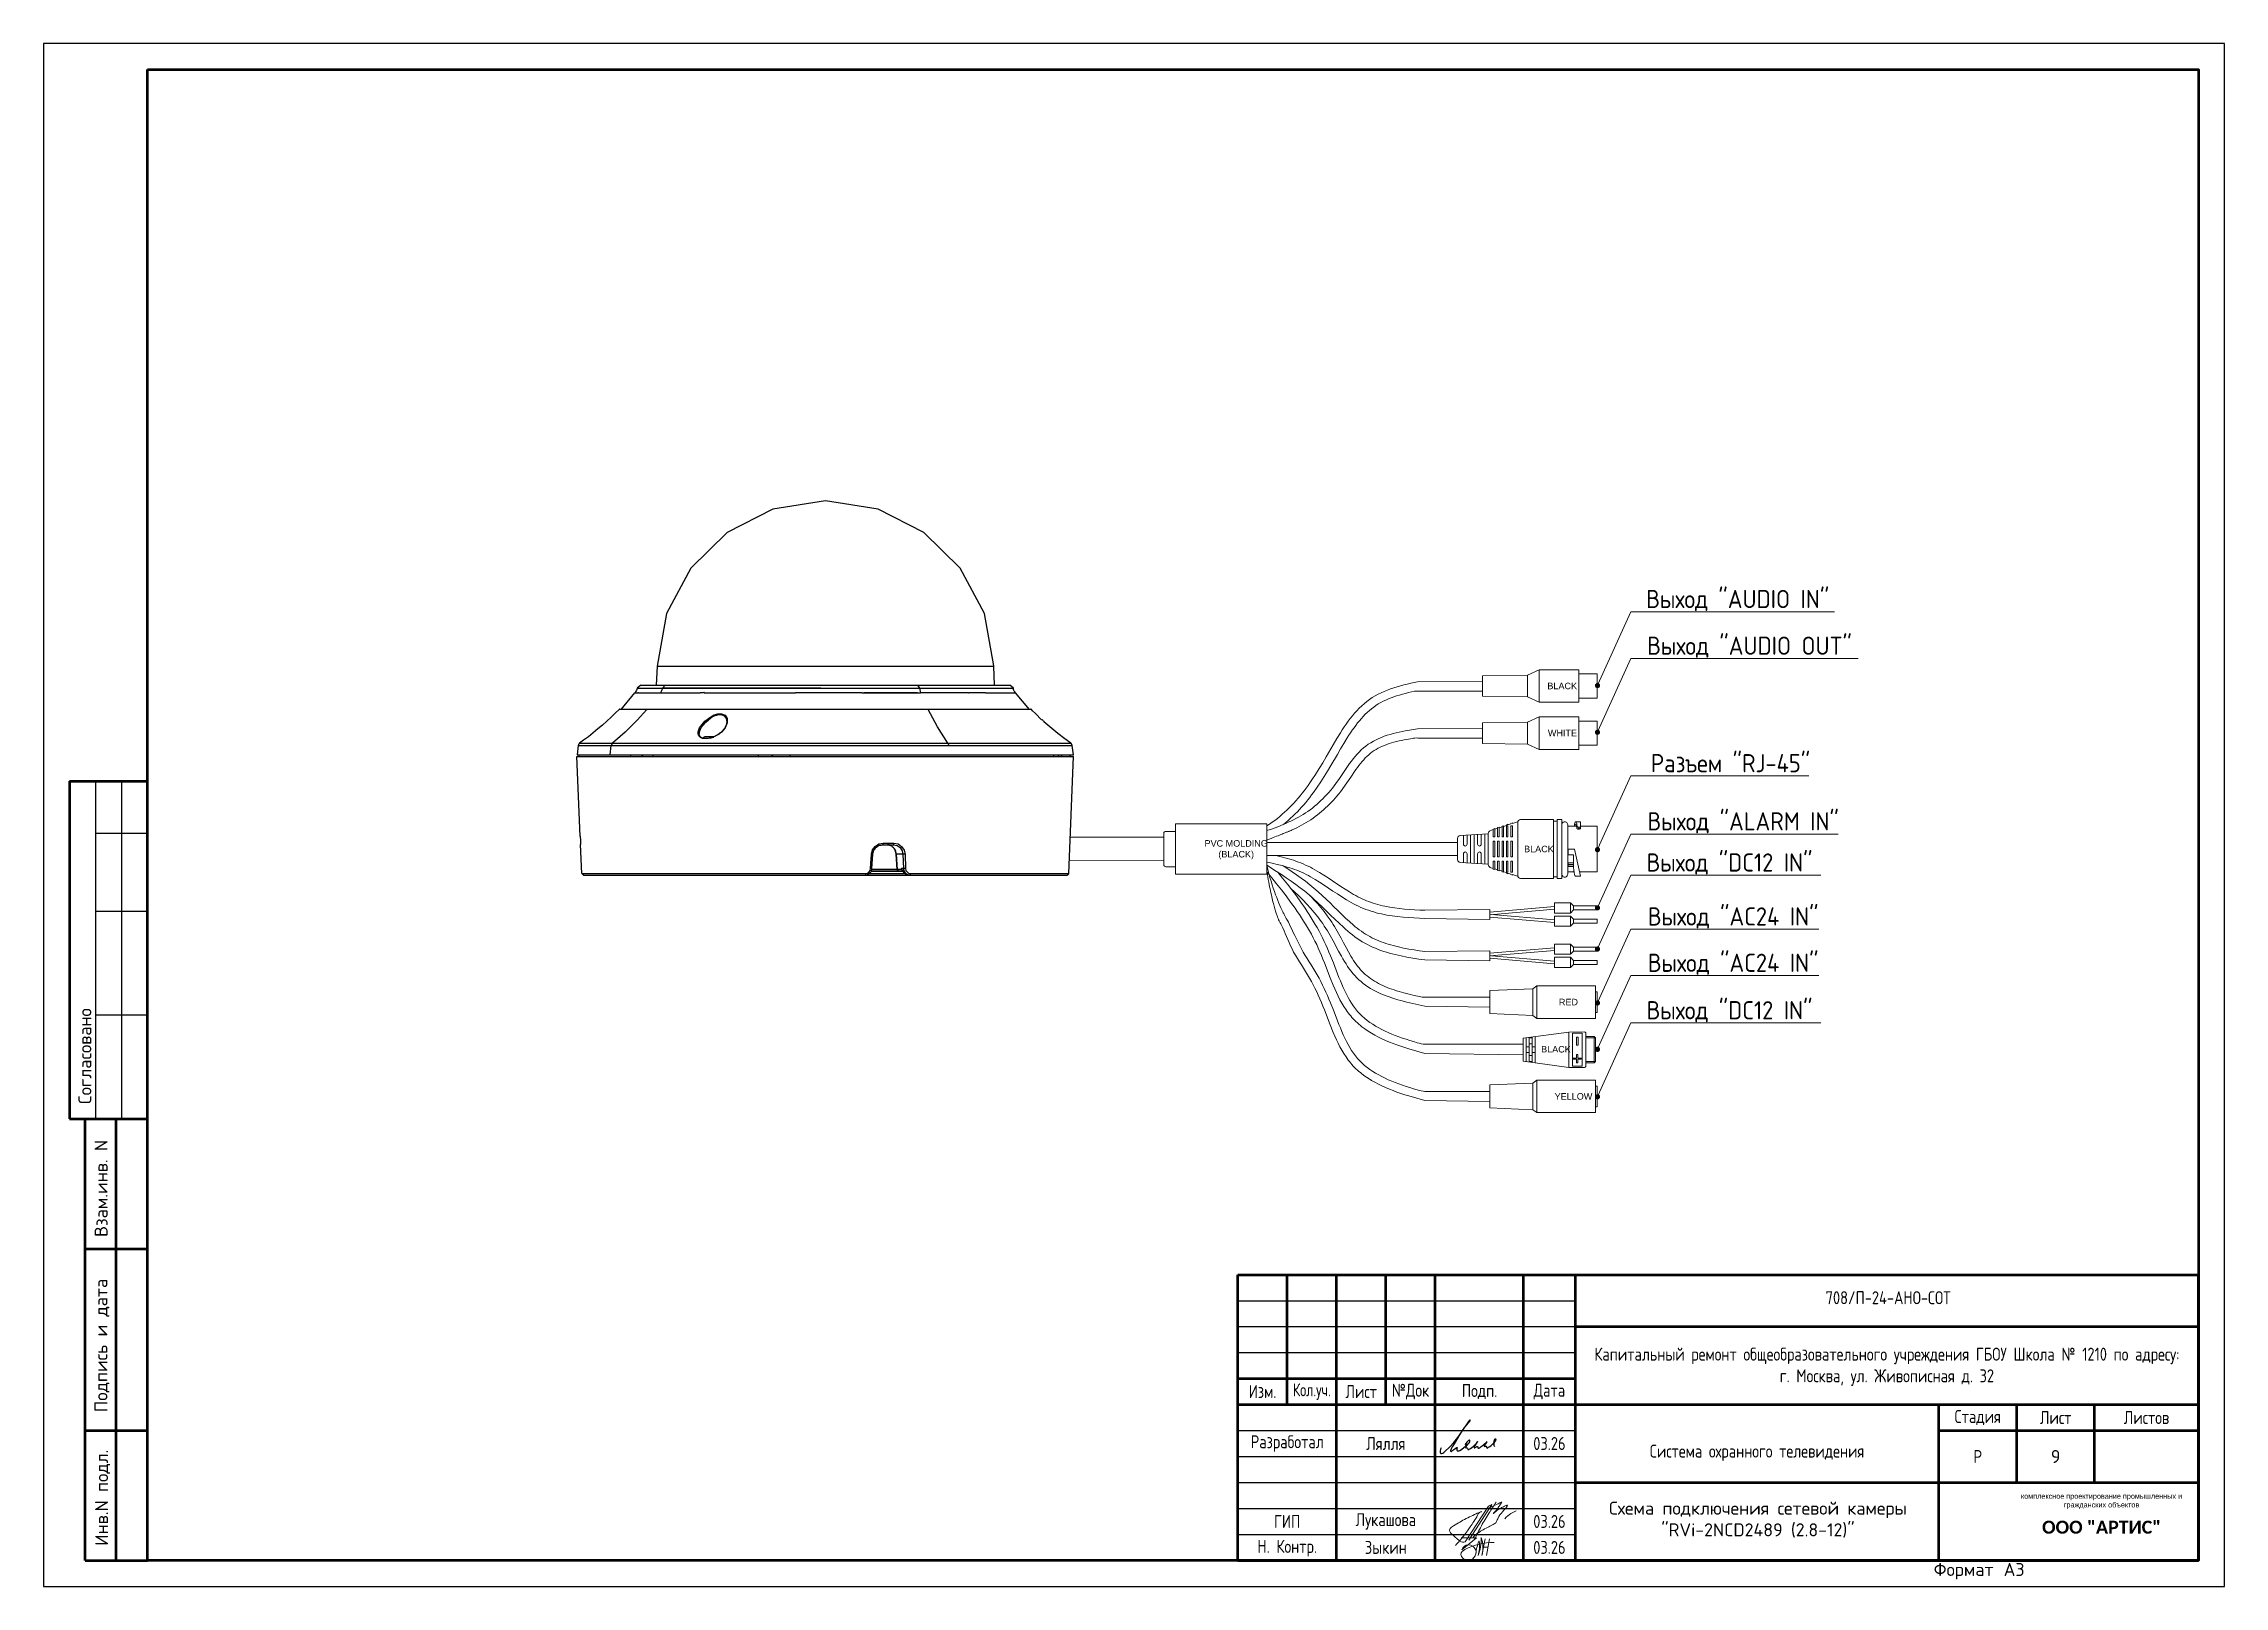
# Model space of a CAD drawing. Header units: millimetres. Extents: x -495897 to 1376592, y -28539 to 470976.
# Drawn here: x 363900 to 405900, y 241779 to 271479 of the extents above; entities that cross this region are included whole.
import ezdxf
from ezdxf import colors
from ezdxf.entities.mleader import LeaderData, LeaderLine
from ezdxf.enums import TextEntityAlignment as Align
from ezdxf.math import Vec2, Vec3

# ---------------------------------------------------------------- set-up
doc = ezdxf.new("R2010")
doc.units = ezdxf.units.MM
for name, color, linetype in [('__НАДПИСИ', 7, 'Continuous'), ('PDF _0', 7, 'Continuous'), ('PDF _1', 7, 'Continuous'), ('PDF _Текст', 7, 'Continuous'), ('Основная', 7, 'Continuous'), ('стена', 20, 'Continuous')]:
    doc.layers.add(name, color=color, linetype=linetype)
for name, color, linetype, lineweight in [('__ФОРМАТ', 7, 'Continuous', 40), ('Подписи', 7, 'Continuous', 13), ('Формат', 225, 'Continuous', 30)]:
    doc.layers.add(name, color=color, linetype=linetype, lineweight=lineweight)
doc.layers.add('ОФ_подписи', color=5, linetype='Continuous', lineweight=13, true_color=0x0000ff)
doc.styles.add('GOST 2.304 type A', font='', dxfattribs={"height": 250})
doc.styles.add('ISOCPEUR', font='isocpeur.ttf', dxfattribs={"width": 0.9, "height": 350})
doc.styles.add('PDF Arial', font='arial.ttf')
doc.styles.add('PDF ISOCPEUR', font='isocpeur.ttf')
doc.styles.add('RubezhCAD', font='', dxfattribs={"oblique": 10})
doc.styles.add('XREF1$0$Standard', font='isocpeur.ttf')
doc.styles.add('ГОСТ 2.304', font='')
doc.styles.get('GOST 2.304 type A').set_extended_font_data('GOST 2.304 type A')
doc.styles.get('RubezhCAD').set_extended_font_data('GOST type A')
doc.styles.get('ГОСТ 2.304').set_extended_font_data('GOST 2.304 type A')

msp = doc.modelspace()

# ---------------------------------------------------------------- texts
at = {"color": 0, "linetype": 'Continuous', "transparency": 33554687, "insert": (402649.994, 244278.664), "char_height": 250, "width": 1500, "attachment_point": 5, "style": 'PDF ISOCPEUR'}
msp.add_mtext('9', dxfattribs=at)
at = {"layer": 'PDF _Текст', "lineweight": 100, "attachment_point": 7, "style": 'PDF Arial'}
for s, insert, char_height in [('BLACK', (392861.206, 259048.445), 124.7385), ('WHITE', (392871.493, 258145.311), 124.7385), ('PVC MOLDING', (386258.625, 256018.048), 124.73845), ('(BLACK)', (386524.374, 255773.474), 124.7385), ('BLACK', (392412.861, 255910.033), 124.7385), ('RED', (393083.235, 252965.774), 124.7385), ('BLACK', (392740.333, 252054.956), 124.7385), ('YELLOW', (393000.939, 251147.122), 124.7385)]:
    msp.add_mtext(s, dxfattribs=dict(at, insert=insert, char_height=char_height))
at = {"layer": 'Формат', "color": 0, "transparency": 33554687, "insert": (396917.405, 243062.913), "char_height": 250, "width": 7000, "attachment_point": 5, "style": 'ISOCPEUR'}
msp.add_mtext('{\\W1;Схема подключения сетевой камеры "RVi-2NCD2489 (2.8-12)" }', dxfattribs=at)

# ---------------------------------------------------------------- blocks, each defined once
blk = doc.blocks.new('*U1051')
at = {"lineweight": 50}
for p, q in [((5, 155), (20, 155)), ((5, 155), (5, 90)), ((5, 90), (20, 90)), ((8, 5), (8, 90)), ((14, 5), (14, 90)), ((8, 65), (20, 65)), ((8, 30), (20, 30)), ((8, 5), (20, 5))]:
    blk.add_line(p, q, dxfattribs=at)
for p, q in [((10, 155), (10, 90)), ((15, 155), (15, 90)), ((10, 145), (20, 145)), ((10, 130), (20, 130)), ((10, 110), (20, 110))]:
    blk.add_line(p, q)
blk.add_lwpolyline([(0, 0), (420, 0), (420, 297), (0, 297)], close=True)
blk.add_lwpolyline([(20, 292), (415, 292), (415, 5), (20, 5)], close=True, dxfattribs=at)
at = {"style": 'XREF1$0$Standard'}
for s, p in [('Согласовано', (7.95, 102.07)), ('Взам.инв. N', (11.07, 76.61)), ('Подпись и дата', (11.04, 46.36)), ('Инв.N подл.', (11.17, 17.07))]:
    blk.add_text(s, height=2.5, rotation=90, dxfattribs=at).set_placement(p, align=Align.MIDDLE_CENTER)
blk.add_text('Формат', height=2.5, dxfattribs=at).set_placement((364.02, 2))
blk.add_text('А3', height=2.5, dxfattribs=at).set_placement((381.51, 2), align=Align.RIGHT)
for tag, p in [('СОГЛАСОВАНО_ДАТА2', (14.37, 145.56)), ('СОГЛАСОВАНО_ДАТА3', (19.37, 145.56)), ('СОГЛАСОВАНО_ФАМИЛИЯ2', (14.37, 110.56)), ('СОГЛАСОВАНО_ФАМИЛИЯ3', (19.37, 110.56)), ('СОГЛАСОВАНО_ДОЛЖНОСТЬ2', (14.37, 90.56)), ('СОГЛАСОВАНО_ДОЛЖНОСТЬ3', (19.37, 90.56))]:
    blk.add_attdef(tag, p, '', height=2.5, rotation=90, dxfattribs=at)
for tag, p in [('ВЗАМ_ИНВ_НОМЕР', (19.37, 77.5)), ('ИНВ_N_ПОДЛ', (19.37, 17.5))]:
    blk.add_attdef(tag, text='', height=2.5, rotation=90, dxfattribs=at).set_placement(p, align=Align.CENTER)
blk.add_attdef('ИНВ_ДАТА', text='', height=2.5, rotation=90, dxfattribs=at).set_placement((19.37, 63.83), align=Align.RIGHT)
blk = doc.blocks.new('П_Зыкин')
at = {"layer": 'ОФ_подписи', "color": 5, "ltscale": 100, "transparency": 33554687}
for p, q in [((142, 249), (62, -174)), ((102, 37), (218, 37)), ((258, 249), (178, -174))]:
    blk.add_line(p, q, dxfattribs=at)
blk.add_lwpolyline([(-462, 273), (-74, 273), (-446, -30)], dxfattribs=at)
for centre, radius, start, end in [((-271, -94), 186, 314.2393, 159.9348), ((345, -1372), 1523, 88.8758, 117.8788), ((1109, -252), 1204, 158.7593, 174.231), ((-1024, 224), 1068, 337.8144, 2.8859), ((-849, 72), 852, 342.8308, 7.4815), ((-9, 182), 4.48, 8.9691, 155.6551), ((-643, 22), 732, 344.4555, 20.462), ((-318, -169), 151, 108.7568, 173.4251), ((-287, -115), 185, 191.5358, 322.3512)]:
    blk.add_arc(centre, radius, start, end, dxfattribs=at)
blk = doc.blocks.new('П_Лукашова')
at = {"layer": 'ОФ_подписи', "color": 5}
for p, q in [((221, 339), (-221, -339)), ((286, 371), (-156, -307)), ((283, 370), (218, 338))]:
    blk.add_line(p, q, dxfattribs=at)
for points in [[(221, 301), (344, 360), (434, 401), (475, 416), (464, 395), (420, 336), (342, 232), (310, 203), (337, 221), (420, 283), (490, 322), (558, 352), (576, 358), (491, 240), (403, 113), (374, 49), (360, 20)], [(-221, -339), (-276, -344), (-368, -289), (-446, -221), (-505, -166), (-522, -116), (-412, -16), (-295, 56), (-173, 120), (-49, 179), (33, 216), (87, 237), (52, 221), (11, 167), (-59, 51), (-126, -52), (-177, -132), (-256, -231), (-409, -409)], [(360, 20), (294, -18), (203, -65), (91, -124), (-73, -248)], [(366, 415), (236, 213), (85, -37), (-50, -300)], [(530, 102), (646, 199), (748, 254)]]:
    blk.add_spline(points, degree=3, dxfattribs=at)
blk = doc.blocks.new('штамп')
at = {"layer": '__ФОРМАТ', "linetype": 'Continuous', "lineweight": 50}
for p, q in [((531929, 45357), (531929, 50857)), ((531929, 50857), (550429, 50857)), ((532879, 48357), (532879, 50857)), ((533829, 45357), (533829, 50857)), ((534779, 48357), (534779, 50857)), ((535729, 45357), (535729, 50857)), ((537429, 45357), (537429, 50857)), ((538429, 45357), (538429, 50857)), ((550429, 45357), (550429, 50857)), ((538429, 49857), (550429, 49857)), ((531929, 48857), (538429, 48857)), ((531929, 48357), (550429, 48357)), ((545429, 45357), (545429, 48357)), ((546929, 46857), (546929, 48357)), ((548429, 46857), (548429, 48357)), ((545429, 47857), (550429, 47857)), ((538429, 46857), (550429, 46857)), ((531929, 45357), (550429, 45357))]:
    blk.add_line(p, q, dxfattribs=at)
at = {"layer": '__ФОРМАТ', "linetype": 'Continuous', "lineweight": -2}
for p, q in [((531929, 50357), (538429, 50357)), ((531929, 49857), (538429, 49857)), ((531929, 49357), (538429, 49357)), ((531929, 48857), (538429, 48857)), ((531929, 47857), (538429, 47857)), ((531929, 47357), (538429, 47357)), ((531929, 46857), (538429, 46857)), ((538429, 46857), (550429, 46857)), ((531929, 46357), (538429, 46357)), ((531929, 45857), (538429, 45857))]:
    blk.add_line(p, q, dxfattribs=at)
at = {"layer": 'Подписи', "color": 5, "lineweight": 25}
blk.add_lwpolyline([(535847, 47525), (535833, 47500), (535823, 47461), (535824, 47440), (535829, 47423), (535840, 47414), (535857, 47413), (535876, 47421), (535897, 47435), (535917, 47454), (536005, 47539), (536088, 47624), (536142, 47690), (536203, 47776), (536266, 47874), (536323, 47953), (536362, 48009), (536395, 48059), (536405, 48060), (536397, 48045), (536295, 47925), (536205, 47790), (536095, 47603), (536059, 47544), (536038, 47506), (536029, 47485), (536027, 47473), (536027, 47462), (536031, 47457), (536037, 47454), (536045, 47456), (536057, 47466), (536072, 47479), (536107, 47506), (536133, 47525), (536147, 47532), (536152, 47532), (536153, 47529), (536150, 47520), (536147, 47504), (536146, 47491), (536148, 47479), (536150, 47471), (536157, 47465), (536166, 47462), (536178, 47464), (536189, 47469), (536215, 47480), (536240, 47498), (536281, 47529), (536306, 47550), (536324, 47567), (536342, 47582), (536372, 47609), (536388, 47629), (536397, 47646), (536399, 47657), (536398, 47666), (536393, 47671), (536383, 47671), (536372, 47667), (536356, 47653), (536336, 47632), (536323, 47612), (536313, 47599), (536309, 47587), (536310, 47579), (536315, 47575), (536326, 47579), (536335, 47585), (536344, 47592), (536348, 47595), (536352, 47596), (536354, 47595), (536355, 47592), (536349, 47583), (536342, 47575), (536334, 47561), (536326, 47547), (536322, 47538), (536320, 47531), (536321, 47523), (536325, 47519), (536328, 47519), (536333, 47524), (536338, 47527), (536344, 47526), (536346, 47520), (536351, 47508), (536355, 47498), (536359, 47493), (536366, 47491), (536375, 47491), (536385, 47497), (536412, 47513), (536436, 47532), (536466, 47559), (536491, 47583), (536517, 47607), (536529, 47621), (536545, 47642), (536547, 47643), (536546, 47644), (536543, 47644), (536541, 47642), (536538, 47637), (536499, 47577), (536491, 47558), (536482, 47544), (536480, 47535), (536479, 47529), (536481, 47524), (536483, 47522), (536489, 47523), (536494, 47526), (536502, 47532), (536512, 47539), (536522, 47544), (536530, 47548), (536541, 47549), (536547, 47546), (536550, 47541), (536551, 47531), (536552, 47525), (536553, 47521), (536558, 47517), (536562, 47515), (536568, 47515), (536575, 47517), (536583, 47523), (536596, 47533), (536617, 47547), (536636, 47561), (536659, 47583), (536688, 47609), (536702, 47620), (536713, 47630), (536721, 47636), (536727, 47641), (536727, 47643), (536726, 47644), (536723, 47643), (536720, 47638), (536715, 47629), (536693, 47594), (536681, 47575), (536676, 47566), (536674, 47557), (536677, 47551), (536679, 47547), (536684, 47546), (536689, 47549), (536695, 47552), (536700, 47554), (536709, 47554), (536716, 47551), (536717, 47545), (536719, 47535), (536721, 47527), (536725, 47524), (536731, 47520), (536741, 47523), (536747, 47528), (536757, 47534), (536779, 47550), (536809, 47572), (536842, 47600), (536865, 47623), (536880, 47642), (536895, 47664), (536899, 47675), (536901, 47684), (536898, 47689), (536891, 47693), (536881, 47689), (536873, 47682), (536862, 47668), (536856, 47654), (536855, 47638), (536856, 47622), (536856, 47598), (536858, 47583), (536860, 47572), (536864, 47560), (536871, 47551)], dxfattribs=at)
at = {"layer": 'ОФ_подписи'}
for name, p, xscale, yscale, zscale in [('П_Лукашова', (536533, 46057), 1.010226427429054, 1.010226427429054, 1.010226427429054), ('П_Зыкин', (536581, 45585), 0.7621923841183493, 0.7621923841183493, 0.7621923841183493)]:
    blk.add_blockref(name, p, dxfattribs=dict(at, xscale=xscale, yscale=yscale, zscale=zscale))
at = {"transparency": 33554687, "attachment_point": 5, "style": 'ГОСТ 2.304'}
for s, insert, char_height, width in [('{\\fArial|b0|i0|c204|p34;комплексное проектирование промышленных и гражданских объектов}', (548563, 46495), 100, 3372.21), ('{\\fCorbel Light|b1|i0|c204|p34;ООО "АРТИС"}', (548563, 45995), 250, 4171.2)]:
    blk.add_mtext(s, dxfattribs=dict(at, insert=insert, char_height=char_height, width=width))
at = {"layer": '__НАДПИСИ', "lineweight": 9, "ltscale": 2, "style": 'ISOCPEUR', "flags": 1}
blk.add_attdef('NOTATION', (548864, 51134), '', height=250, dxfattribs=at)
at = {"layer": '__НАДПИСИ', "lineweight": 9, "ltscale": 2, "style": 'RubezhCAD', "oblique": 10}
blk.add_attdef('SHEET', text='', height=250, dxfattribs=at).set_placement((547679, 47357), align=Align.MIDDLE_CENTER)
at = {"layer": '__ФОРМАТ', "color": 7, "linetype": 'Continuous', "lineweight": 20, "char_height": 250, "attachment_point": 5, "style": 'GOST 2.304 type A'}
for s, insert, width in [('Капитальный ремонт общеобразовательного учреждения ГБОУ Школа № 1210 по адресу:      \\Pг. Москва, ул. Живописная д. 32', (544429, 49085), 12000), ('\\pi-7.5,l7.5,t7.5;{\\W0.9;\\C256;Кол.уч.}', (533354, 48607), 950)]:
    blk.add_mtext(s, dxfattribs=dict(at, insert=insert, width=width))
for s, insert, width, line_spacing_factor in [('\\pi-7.5,l7.5,t7.5;{\\C256;Изм.}', (532404, 48607), 950, 1.2), ('\\pi-7.5,l7.5,t7.5;{\\C256;Лист}', (534304, 48607), 950, 1.2), ('\\pi-7.5,l7.5,t7.5;{\\C256;№Док}', (535254, 48607), 950, 1.2), ('\\pi-7.5,l7.5,t7.5;{\\C256;Подп.}', (536584, 48607), 1710.72, 1.2), ('\\pi-7.5,l7.5,t7.5;{\\C256;Дата}', (537929, 48607), 1000, 1.2), ('\\pi-7.5,l7.5,t7.5;{\\C256;Стадия}', (546179, 48107), 1500, 1.2), ('\\pi-7.5,l7.5,t7.5;{\\C256;Лист}', (547679, 48107), 1500, 1.2), ('\\pi-7.5,l7.5,t7.5;{\\C256;Листов}', (549429, 48107), 2000, 1.2), ('\\pi-7.5,l7.5,t7.5;{\\C256;Разработал}', (532879, 47607), 1900, 1.2), ('{\\C256;Лялля}', (534779, 47607), 1900, 1.2), ('{\\C256;03.26}', (537929, 47607), 1000, 1.2), ('Система охранного телевидения', (541929, 47427), 6828.82, 0.85), ('\\pi-750,l750,t750;{\\C256;Р}', (546179, 47357), 1500, 1.2), ('\\pi-7.5,l7.5,t7.5;{\\C256;ГИП}', (532879, 46107), 1900, 1.2), ('{\\C256;Лукашова}', (534779, 46107), 1900, 1.2), ('{\\C256;03.26}', (537929, 46107), 1000, 1.2), ('{\\C256;Н. Контр. }', (532879, 45592), 1900, 1.2), ('\\pi-750,l750,t750;{\\C256;Зыкин}', (534779, 45607), 1900, 1.2), ('{\\C256;03.26}', (537929, 45607), 1000, 1.2)]:
    blk.add_mtext(s, dxfattribs=dict(at, insert=insert, width=width, line_spacing_factor=line_spacing_factor))
at = {"layer": 'стена', "color": 18, "true_color": 0x000000, "insert": (543249, 50539), "char_height": 250, "width": 3851.47, "attachment_point": 1, "style": 'GOST 2.304 type A'}
blk.add_mtext('708/П-24-АНО-СОТ', dxfattribs=at)
blk = doc.blocks.new('_Dot')
at = {"color": 0, "linetype": 'ByBlock', "lineweight": -2}
blk.add_line((-0.5, 0), (-1, 0), dxfattribs=at)
at = {"color": 0, "linetype": 'ByBlock', "lineweight": 0, "const_width": 0.5}
blk.add_lwpolyline([(-0.25, 0, 1), (0.25, 0, 1)], format="xyb", close=True, dxfattribs=at)

# ---------------------------------------------------------------- linework, layer by layer
at = {"color": 0}
for p, q in [((375713.893, 259495.46), (375697.409, 259126.78)), ((375713.893, 259495.46), (382196.772, 259495.46)), ((382196.772, 259495.46), (382207.913, 259126.78)), ((375020.599, 258659.04), (375284.659, 258978.19)), ((375295.761, 258983.65), (375284.659, 258978.19)), ((375284.659, 258978.19), (375284.659, 258978.19)), ((375284.659, 258978.19), (375290.21, 258978.19)), ((375290.21, 258978.19), (375290.21, 258978.19)), ((375290.21, 258978.19), (375295.761, 258978.19)), ((375290.21, 258978.19), (375290.21, 258978.19)), ((375301.143, 259000.29), (375295.761, 258983.65)), ((375295.761, 258978.19), (375339.662, 258978.19)), ((375312.245, 259016.8), (375301.143, 259000.29)), ((375317.796, 259027.72), (375312.245, 259016.8)), ((375323.178, 259044.23), (375317.796, 259027.72)), ((375328.729, 259060.87), (375323.178, 259044.23)), ((375334.28, 259071.79), (375328.729, 259060.87)), ((375400.203, 259126.78), (375334.28, 259071.79)), ((375334.28, 259071.79), (375334.28, 259071.79)), ((375334.28, 259071.79), (375818.517, 259071.79)), ((375334.28, 259071.79), (375818.517, 259071.79)), ((375339.662, 258978.19), (375345.213, 258978.19)), ((375356.315, 258978.19), (375345.213, 258978.19)), ((375345.213, 258978.19), (375345.213, 258978.19)), ((375356.315, 258978.19), (376544.944, 258978.19)), ((375400.203, 259126.78), (382510.644, 259126.78)), ((375802.033, 259022.13), (375779.998, 258978.19)), ((375818.517, 259071.79), (375802.033, 259022.13)), ((375873.507, 259126.78), (375818.517, 259071.79)), ((375818.517, 259071.79), (376710.122, 259071.79)), ((378867.394, 259071.79), (375818.517, 259071.79)), ((376572.53, 258978.19), (376544.944, 258978.19)), ((376599.947, 258978.19), (376572.53, 258978.19)), ((376611.049, 258978.19), (376599.947, 258978.19)), ((376621.982, 258978.19), (377007.315, 258978.19)), ((376710.122, 259071.79), (378867.394, 259071.79)), ((377023.799, 258978.19), (378339.087, 258978.19)), ((378339.087, 258978.19), (378377.606, 258978.19)), ((379560.853, 258978.19), (378377.606, 258978.19)), ((378867.394, 259071.79), (379412.172, 259071.79)), ((379412.172, 259071.79), (379648.824, 259071.79)), ((379412.172, 259071.79), (380765.953, 259071.79)), ((379648.824, 259071.79), (380765.953, 259071.79)), ((379659.731, 258978.19), (379698.445, 258978.19)), ((380732.972, 258978.19), (379698.445, 258978.19)), ((379698.445, 258978.19), (380732.972, 258978.19)), ((380732.972, 259126.78), (380765.953, 259071.79)), ((380732.972, 258978.19), (380788.014, 258978.19)), ((380765.953, 259071.79), (382169.394, 259071.79)), ((380765.953, 259071.79), (382576.593, 259071.79)), ((380765.953, 259071.79), (380788.014, 258978.19)), ((381008.143, 258978.19), (380788.014, 258978.19)), ((381701.654, 258978.19), (381008.143, 258978.19)), ((382037.353, 258978.19), (381712.574, 258978.19)), ((382037.353, 258978.19), (382361.963, 258978.19)), ((382169.394, 259071.79), (382312.524, 259071.79)), ((382312.524, 259071.79), (382576.593, 259071.79)), ((382361.963, 258978.19), (382587.695, 258978.19)), ((382576.593, 259071.79), (382510.644, 259126.78)), ((382576.593, 259060.87), (382576.593, 259071.79)), ((382582.144, 259044.23), (382576.593, 259060.87)), ((382587.695, 259027.72), (382582.144, 259044.23)), ((382593.246, 259011.21), (382587.695, 259027.72)), ((382587.695, 258978.19), (382620.663, 258978.19)), ((382587.695, 258978.19), (382587.695, 258978.19)), ((382604.153, 259000.29), (382593.246, 259011.21)), ((382615.112, 258983.65), (382604.153, 259000.29)), ((382620.663, 258978.19), (382615.112, 258983.65)), ((382620.663, 258978.19), (382620.663, 258978.19)), ((382884.693, 258659.04), (382620.663, 258978.19)), ((374662.85, 258356.27), (374574.71, 258284.77)), ((374745.432, 258433.23), (374662.85, 258356.27)), ((374833.394, 258510.45), (374745.432, 258433.23)), ((374915.981, 258592.87), (374833.394, 258510.45)), ((374987.46, 258659.04), (374915.981, 258592.87)), ((375020.599, 258659.04), (374987.46, 258659.04)), ((382912.292, 258659.04), (374993.013, 258659.04)), ((382923.394, 258659.04), (375020.599, 258659.04)), ((375328.729, 258455.33), (375103.186, 258224.19)), ((375515.929, 258659.04), (375328.729, 258455.33)), ((375515.929, 258659.04), (375526.862, 258659.04)), ((376506.425, 258229.78), (376534.011, 258306.74)), ((376534.011, 258306.74), (376583.463, 258372.91)), ((376539.393, 258246.29), (376566.979, 258312.33)), ((376566.979, 258312.33), (376654.937, 258416.85)), ((376583.463, 258372.91), (376633.084, 258433.23)), ((376633.084, 258433.23), (376748.628, 258521.37)), ((376654.937, 258416.85), (376754.179, 258504.99)), ((376748.628, 258521.37), (376814.551, 258554.39)), ((376754.179, 258504.99), (376814.551, 258537.88)), ((376814.551, 258554.39), (376886.22, 258576.36)), ((376814.551, 258537.88), (376880.656, 258559.98)), ((376880.656, 258559.98), (376946.761, 258565.44)), ((376886.22, 258576.36), (376957.694, 258576.36)), ((376946.761, 258565.44), (377007.315, 258537.88)), ((376957.694, 258576.36), (377023.799, 258549.06)), ((377023.799, 258306.74), (376957.694, 258224.19)), ((377007.315, 258537.88), (377045.834, 258488.48)), ((377023.799, 258317.79), (377012.684, 258295.69)), ((377023.799, 258549.06), (377062.318, 258488.48)), ((377067.687, 258400.34), (377023.799, 258306.74)), ((377040.283, 258345.35), (377023.799, 258317.79)), ((377045.834, 258367.32), (377040.283, 258345.35)), ((377045.834, 258488.48), (377056.767, 258416.85)), ((377051.203, 258389.42), (377045.834, 258367.32)), ((377056.767, 258411.39), (377051.203, 258389.42)), ((377056.767, 258416.85), (377056.767, 258416.85)), ((377056.767, 258416.85), (377056.767, 258411.39)), ((377062.318, 258488.48), (377067.687, 258416.85)), ((380936.695, 258659.04), (380931.144, 258659.04)), ((381118.162, 258328.84), (380936.695, 258659.04)), ((381316.282, 258009.56), (381118.162, 258328.84)), ((382945.455, 258636.94), (382923.394, 258659.04)), ((383000.445, 258581.95), (382945.455, 258636.94)), ((383000.445, 258581.95), (383000.445, 258581.95)), ((383121.514, 258460.92), (383000.445, 258581.95)), ((383435.022, 258196.63), (383165.454, 258422.31)), ((374195.101, 257965.49), (374173.066, 257789.47)), ((374200.475, 257971.08), (374195.101, 257965.49)), ((374195.101, 257965.49), (374508.784, 257965.49)), ((374206.029, 257993.18), (374200.475, 257987.59)), ((374200.475, 257987.59), (374200.475, 257976.67)), ((374200.475, 257976.67), (374200.475, 257971.08)), ((374211.582, 257998.64), (374206.029, 257993.18)), ((374217.136, 258004.1), (374211.582, 257998.64)), ((374222.51, 258009.56), (374217.136, 258004.1)), ((374299.543, 258070.14), (374222.51, 258009.56)), ((374222.51, 258009.56), (380826.533, 258009.56)), ((374393.235, 258136.31), (374299.543, 258070.14)), ((374481.194, 258207.68), (374393.235, 258136.31)), ((374574.71, 258284.77), (374481.194, 258207.68)), ((374508.784, 257965.49), (374833.394, 257965.49)), ((374811.358, 257789.47), (374833.394, 257965.49)), ((374855.431, 258009.56), (374833.394, 257965.49)), ((374833.394, 257965.49), (381332.935, 257965.49)), ((375103.186, 258224.19), (374855.431, 258009.56)), ((376506.425, 258191.3), (376506.425, 258229.78)), ((376517.358, 258152.69), (376506.425, 258191.3)), ((376550.495, 258119.54), (376517.358, 258152.69)), ((376528.46, 258180.12), (376539.393, 258246.29)), ((376528.46, 258180.12), (376528.46, 258180.12)), ((376528.46, 258174.79), (376528.46, 258180.12)), ((376534.011, 258163.61), (376528.46, 258174.79)), ((376539.393, 258152.69), (376534.011, 258163.61)), ((376544.944, 258141.64), (376539.393, 258152.69)), ((376550.495, 258130.72), (376544.944, 258141.64)), ((376556.046, 258125.13), (376550.495, 258130.72)), ((376589.014, 258103.16), (376550.495, 258119.54)), ((376566.979, 258119.54), (376556.046, 258125.13)), ((376577.912, 258114.21), (376566.979, 258119.54)), ((376594.565, 258108.62), (376577.912, 258114.21)), ((376693.638, 258103.16), (376589.014, 258103.16)), ((376605.498, 258103.16), (376594.565, 258108.62)), ((376621.982, 258103.16), (376605.498, 258103.16)), ((376638.453, 258103.16), (376621.982, 258103.16)), ((376654.937, 258103.16), (376638.453, 258103.16)), ((376676.972, 258103.16), (376654.937, 258103.16)), ((376798.08, 258130.72), (376660.501, 258130.72)), ((376798.08, 258130.72), (376660.501, 258130.72)), ((376699.007, 258103.16), (376676.972, 258103.16)), ((376737.526, 258108.62), (376693.638, 258103.16)), ((376715.491, 258108.62), (376699.007, 258103.16)), ((376737.526, 258114.21), (376715.491, 258108.62)), ((376759.561, 258119.54), (376737.526, 258114.21)), ((376781.596, 258125.13), (376759.561, 258119.54)), ((376803.631, 258136.31), (376781.596, 258125.13)), ((376825.666, 258141.64), (376803.631, 258136.31)), ((376897.14, 258180.12), (376809.182, 258130.72)), ((376847.701, 258152.69), (376825.666, 258141.64)), ((376869.736, 258163.61), (376847.701, 258152.69)), ((376891.771, 258180.12), (376869.736, 258163.61)), ((376908.255, 258191.3), (376891.771, 258180.12)), ((376913.624, 258196.63), (376908.255, 258191.3)), ((376919.175, 258202.22), (376913.624, 258196.63)), ((376941.21, 258218.73), (376919.175, 258202.22)), ((376963.245, 258235.37), (376941.21, 258218.73)), ((376979.729, 258257.21), (376963.245, 258235.37)), ((376996.213, 258273.85), (376979.729, 258257.21)), ((377012.684, 258295.69), (376996.213, 258273.85)), ((380826.533, 258009.56), (381316.282, 258009.56)), ((381316.282, 258009.56), (382224.384, 258009.56)), ((381316.282, 258009.56), (381332.935, 257965.49)), ((381332.935, 257965.49), (383088.403, 257965.49)), ((382224.384, 258009.56), (383682.802, 258009.56)), ((383088.403, 257965.49), (383490.233, 257965.49)), ((383567.245, 258097.7), (383435.022, 258196.63)), ((383490.233, 257965.49), (383710.193, 257965.49)), ((383682.802, 258009.56), (383567.245, 258097.7)), ((383688.353, 258004.1), (383682.802, 258009.56)), ((383693.904, 257998.64), (383688.353, 258004.1)), ((383699.273, 257993.18), (383693.904, 257998.64)), ((383704.824, 257987.59), (383699.273, 257993.18)), ((383704.824, 257976.67), (383704.824, 257987.59)), ((383710.193, 257971.08), (383704.824, 257976.67)), ((383710.193, 257965.49), (383710.193, 257971.08)), ((383732.241, 257789.47), (383710.193, 257965.49)), ((374233.617, 256221.02), (374167.512, 257756.45)), ((374167.512, 257756.45), (383737.792, 257756.45)), ((374173.066, 257789.47), (383732.241, 257789.47)), ((374206.029, 257789.47), (374206.029, 257756.45)), ((375202.076, 257789.47), (375202.076, 257756.45)), ((375427.802, 257756.45), (375427.802, 257789.47)), ((375438.722, 257756.45), (375438.722, 257789.47)), ((375636.855, 257756.45), (375636.855, 257789.47)), ((377667.65, 257756.45), (377667.65, 257789.47)), ((377931.888, 257756.45), (377931.888, 257789.47)), ((377942.808, 257756.45), (377942.808, 257789.47)), ((378272.982, 257789.47), (378272.982, 257756.45)), ((383347.064, 257789.47), (383347.064, 257756.45)), ((383446.163, 257756.45), (383446.163, 257789.47)), ((383451.714, 257756.45), (383451.714, 257789.47)), ((383512.073, 257756.45), (383512.073, 257789.47)), ((383644.283, 255505.5), (383737.792, 257756.45)), ((383666.292, 257789.47), (383666.292, 257756.45)), ((374233.617, 256221.02), (374233.617, 256221.02)), ((374233.617, 256221.02), (374238.991, 256138.47)), ((374238.991, 256138.47), (374238.991, 256061.38)), ((374266.58, 255505.5), (374238.991, 256061.38)), ((379824.922, 255599.23), (379841.575, 255874.31)), ((379841.575, 255874.31), (379863.454, 255956.73)), ((379841.575, 255874.31), (379869.005, 255874.31)), ((379852.495, 255599.23), (379869.005, 255874.31)), ((379863.454, 255956.73), (379913.075, 256022.9)), ((379869.005, 255885.36), (379874.543, 255907.33)), ((379869.005, 255874.31), (379869.005, 255885.36)), ((379874.543, 255907.33), (379879.912, 255923.84)), ((379879.912, 255923.84), (379885.463, 255940.35)), ((379885.463, 255940.35), (379896.565, 255956.73)), ((379896.565, 255956.73), (379907.472, 255973.5)), ((379907.472, 255973.5), (379918.626, 255989.88)), ((379913.075, 256022.9), (379984.523, 256072.56)), ((379918.626, 255989.88), (379929.533, 256000.8)), ((379929.533, 256000.8), (379946.004, 256011.98)), ((379946.004, 256011.98), (379957.093, 256022.9)), ((379957.093, 256022.9), (379973.603, 256033.95)), ((379973.603, 256033.95), (379990.074, 256044.87)), ((379984.523, 256072.56), (380067.112, 256088.94)), ((379990.074, 256044.87), (380006.584, 256050.46)), ((380006.584, 256050.46), (380028.593, 256050.46)), ((380028.593, 256050.46), (380045.064, 256055.79)), ((380045.064, 256055.79), (380061.574, 256055.79)), ((380067.112, 256088.94), (380061.574, 256055.79)), ((380061.574, 256055.79), (380265.245, 256055.79)), ((380067.112, 256088.94), (380276.204, 256088.94)), ((380149.714, 256055.79), (380166.185, 256055.79)), ((380166.185, 256055.79), (380182.643, 256050.46)), ((380182.643, 256050.46), (380199.153, 256044.87)), ((380237.672, 256028.49), (380182.643, 256050.46)), ((380199.153, 256044.87), (380215.611, 256039.41)), ((380215.611, 256039.41), (380232.264, 256033.95)), ((380232.264, 256033.95), (380243.223, 256022.9)), ((380281.755, 255984.42), (380237.672, 256028.49)), ((380243.223, 256022.9), (380259.694, 256011.98)), ((380259.694, 256011.98), (380270.601, 255995.34)), ((380276.204, 256088.94), (380265.245, 256055.79)), ((380265.245, 256055.79), (380336.732, 256039.41)), ((380270.601, 255995.34), (380281.755, 255984.42)), ((380276.204, 256088.94), (380358.754, 256072.56)), ((380281.755, 255984.42), (380292.662, 255967.91)), ((380309.315, 255929.43), (380281.755, 255984.42)), ((380292.662, 255967.91), (380298.213, 255951.4)), ((380298.213, 255951.4), (380303.764, 255934.89)), ((380303.764, 255934.89), (380309.315, 255918.25)), ((380320.222, 255874.31), (380309.315, 255929.43)), ((380309.315, 255918.25), (380314.671, 255901.74)), ((380314.671, 255901.74), (380314.671, 255885.36)), ((380314.671, 255885.36), (380320.222, 255874.31)), ((380446.894, 255874.31), (380320.222, 255874.31)), ((380320.222, 255874.31), (380336.732, 255582.59)), ((380336.732, 255582.59), (380320.222, 255874.31)), ((380320.222, 255874.31), (380320.222, 255874.31)), ((380336.732, 256039.41), (380397.273, 256000.8)), ((380358.754, 256072.56), (380424.885, 256022.9)), ((380397.273, 256000.8), (380435.792, 255940.35)), ((380424.885, 256022.9), (380474.324, 255951.4)), ((380435.792, 255940.35), (380446.894, 255874.31)), ((380446.894, 255874.31), (380457.814, 255599.23)), ((380490.782, 255874.31), (380446.894, 255874.31)), ((380474.324, 255951.4), (380490.782, 255874.31)), ((380490.782, 255874.31), (380501.884, 255599.23)), ((374266.58, 255505.5), (379731.413, 255505.5)), ((374299.543, 255472.61), (383611.315, 255472.61)), ((379731.413, 255505.5), (379725.862, 255472.61)), ((379725.862, 255472.61), (379725.862, 255472.61)), ((379725.862, 255472.61), (379742.333, 255472.61)), ((379731.413, 255505.5), (379764.342, 255511.09)), ((379742.333, 255472.61), (379753.435, 255478.07)), ((379753.435, 255478.07), (379764.342, 255483.66)), ((379764.342, 255511.09), (379797.323, 255533.06)), ((379764.342, 255483.66), (379775.483, 255488.99)), ((379775.483, 255488.99), (379791.954, 255494.58)), ((379791.954, 255494.58), (379802.861, 255500.17)), ((379797.323, 255533.06), (379819.514, 255560.75)), ((379802.861, 255500.17), (379808.412, 255511.09)), ((379808.412, 255511.09), (379819.514, 255516.68)), ((379808.412, 255505.5), (380474.324, 255505.5)), ((379819.514, 255560.75), (379824.922, 255599.23)), ((379819.514, 255516.68), (379830.473, 255527.6)), ((379824.922, 255599.23), (379852.495, 255599.23)), ((379830.473, 255527.6), (379836.024, 255538.65)), ((379836.024, 255538.65), (379841.575, 255549.57)), ((380446.894, 255538.65), (379836.024, 255538.65)), ((379841.575, 255549.57), (379846.944, 255566.08)), ((380441.343, 255549.57), (379841.575, 255549.57)), ((379846.944, 255566.08), (379852.495, 255577.13)), ((379852.495, 255593.64), (379852.495, 255599.23)), ((379852.495, 255577.13), (379852.495, 255593.64)), ((380424.885, 255582.59), (379852.495, 255582.59)), ((380336.732, 255582.59), (380336.732, 255582.59)), ((380336.732, 255582.59), (380336.732, 255582.59)), ((380342.283, 255566.08), (380336.732, 255582.59)), ((380358.754, 255555.16), (380342.283, 255566.08)), ((380457.814, 255599.23), (380424.885, 255599.23)), ((380424.885, 255582.59), (380430.241, 255577.13)), ((380430.241, 255577.13), (380430.241, 255566.08)), ((380435.792, 255566.08), (380430.241, 255566.08)), ((380430.241, 255566.08), (380430.241, 255566.08)), ((380435.792, 255566.08), (380435.792, 255566.08)), ((380435.792, 255560.75), (380435.792, 255566.08)), ((380435.792, 255566.08), (380441.343, 255560.75)), ((380435.792, 255566.08), (380435.792, 255566.08)), ((380435.792, 255560.75), (380441.343, 255560.75)), ((380441.343, 255560.75), (380446.894, 255549.57)), ((380446.894, 255549.57), (380452.263, 255533.06)), ((380485.231, 255500.17), (380452.263, 255538.65)), ((380452.263, 255533.06), (380457.814, 255522.14)), ((380457.814, 255599.23), (380468.955, 255555.16)), ((380501.884, 255599.23), (380457.814, 255599.23)), ((380457.814, 255522.14), (380468.955, 255511.09)), ((380468.955, 255555.16), (380490.782, 255516.68)), ((380468.955, 255511.09), (380479.862, 255505.5)), ((380479.862, 255505.5), (380490.782, 255494.58)), ((380529.496, 255478.07), (380485.231, 255500.17)), ((380490.782, 255516.68), (380529.496, 255488.99)), ((380490.782, 255494.58), (380501.884, 255488.99)), ((380501.884, 255599.23), (380507.435, 255560.75)), ((380501.884, 255488.99), (380512.843, 255483.66)), ((380507.435, 255560.75), (380529.496, 255533.06)), ((380512.843, 255483.66), (380523.945, 255478.07)), ((380523.945, 255478.07), (380540.403, 255478.07)), ((380529.496, 255533.06), (380556.913, 255511.09)), ((380529.496, 255488.99), (380573.384, 255472.61)), ((380540.403, 255478.07), (380551.362, 255472.61)), ((380551.362, 255472.61), (380556.913, 255472.61)), ((380556.913, 255511.09), (380595.393, 255505.5)), ((380595.393, 255505.5), (380584.473, 255472.61)), ((380595.393, 255505.5), (383644.283, 255505.5))]:
    msp.add_line(p, q, dxfattribs=at)
for points in [[(378958.017, 262676.56), (377945.72, 262515.36), (377063.306, 262065.82), (376362.697, 261379.03), (375895.815, 260505.69), (375714.608, 259496.89)], [(382201.816, 259497.15), (382020.427, 260506.08), (381553.441, 261379.29), (380852.767, 262066.08), (379970.327, 262515.36), (378958.017, 262676.56)], [(376622.697, 258983.65), (376620.968, 258983.65), (376619.265, 258983.78), (376617.575, 258983.78), (376615.911, 258983.65), (376614.273, 258983.65)], [(376628.066, 258978.06), (376627.234, 258978.06), (376626.428, 258978.06), (376625.648, 258978.19), (376624.881, 258978.19), (376624.127, 258978.19)], [(377008.745, 258978.45), (377012.32, 258978.19), (377015.908, 258978.19), (377019.509, 258978.19), (377023.097, 258978.32), (377026.659, 258978.58)], [(379659.549, 258977.54), (379640.621, 258977.8), (379621.667, 258978.06), (379602.687, 258978.19), (379583.733, 258978.19), (379564.805, 258978.06)], [(381706.1, 258978.19), (381708.037, 258978.19), (381709.922, 258978.19), (381711.807, 258978.19), (381713.692, 258978.19), (381715.59, 258978.19)], [(374995.701, 258664.5), (374993.578, 258664.37), (374991.521, 258663.85), (374989.559, 258663.07), (374987.719, 258661.9), (374986.025, 258660.47)], [(377068.948, 258404.24), (377069.572, 258407.36), (377070.144, 258410.48), (377070.69, 258413.6), (377071.184, 258416.72), (377071.626, 258419.84)], [(382924.681, 258660.6), (382923.069, 258662.03), (382921.275, 258663.07), (382919.338, 258663.85), (382917.284, 258664.37), (382915.139, 258664.5)], [(383127.793, 258465.21), (383135.879, 258457.67), (383144.004, 258450), (383152.142, 258442.46), (383160.306, 258434.92), (383168.47, 258427.38)], [(376590.808, 258108.88), (376591.432, 258108.75), (376592.03, 258108.62), (376592.628, 258108.36), (376593.226, 258108.23), (376593.85, 258108.1)], [(376663.361, 258136.31), (376649.529, 258135.27), (376636.113, 258132.28), (376623.295, 258127.47), (376611.296, 258120.97), (376600.298, 258112.65)], [(376663.361, 258136.31), (376649.529, 258135.27), (376636.113, 258132.28), (376623.295, 258127.47), (376611.296, 258120.97), (376600.298, 258112.65)], [(376740.932, 258111.87), (376745.248, 258112.91), (376749.59, 258114.08), (376753.945, 258115.25), (376758.287, 258116.55), (376762.603, 258117.72)], [(376763.318, 258118.76), (376767.829, 258120.06), (376772.34, 258121.49), (376776.825, 258122.92), (376781.284, 258124.35), (376785.717, 258125.91)], [(376785.717, 258121.36), (376790.254, 258123.05), (376794.804, 258124.74), (376799.38, 258126.43), (376803.93, 258128.12), (376808.467, 258129.94)], [(376805.061, 258135.92), (376805.711, 258136.18), (376806.361, 258136.44), (376807.037, 258136.7), (376807.739, 258136.96), (376808.467, 258137.35)], [(376898.583, 258181.16), (376902.444, 258183.76), (376906.305, 258186.36), (376910.153, 258188.96), (376913.962, 258191.56), (376917.745, 258194.29)], [(376916.848, 258197.67), (376917.602, 258198.32), (376918.356, 258198.97), (376919.11, 258199.49), (376919.864, 258200.01), (376920.605, 258200.53)], [(376919.539, 258198.19), (376924.57, 258202.09), (376929.562, 258205.86), (376934.502, 258209.89), (376939.403, 258213.92), (376944.265, 258217.95)], [(376946.592, 258218.34), (376949.062, 258220.42), (376951.519, 258222.5), (376953.963, 258224.58), (376956.381, 258226.66), (376958.773, 258228.87)], [(379847.49, 255877.04), (379847.49, 255876.65), (379847.49, 255876.13), (379847.49, 255875.74), (379847.49, 255875.35), (379847.49, 255874.96)], [(380168.707, 256060.73), (380165.457, 256060.99), (380162.181, 256061.12), (380158.892, 256061.25), (380155.616, 256061.38), (380152.379, 256061.38)], [(380172.464, 256060.08), (380171.697, 256060.21), (380170.943, 256060.34), (380170.189, 256060.47), (380169.448, 256060.6), (380168.707, 256060.73)], [(380185.165, 256052.41), (380182.487, 256053.06), (380179.835, 256053.58), (380177.183, 256053.97), (380174.492, 256054.36), (380171.723, 256054.75)], [(380186.959, 256057.61), (380186.608, 256057.61), (380186.244, 256057.74), (380185.88, 256057.74), (380185.503, 256057.87), (380185.165, 256058)], [(374272.134, 255507.19), (374273.993, 255497.83), (374278.405, 255489.9), (374284.915, 255483.66), (374293.069, 255479.5), (374302.409, 255478.07)], [(380342.283, 255583.63), (380344.22, 255574.53), (380348.679, 255566.73), (380355.192, 255560.49), (380363.304, 255556.59), (380372.56, 255555.16)], [(380365.215, 255556.07), (380365.852, 255555.81), (380366.502, 255555.68), (380367.139, 255555.55), (380367.789, 255555.55), (380368.426, 255555.42)], [(380368.426, 255555.42), (380369.206, 255555.29), (380370.025, 255555.16), (380370.857, 255555.16), (380371.702, 255555.16), (380372.56, 255555.16)], [(380428.46, 255587.53), (380428.33, 255590.39), (380428.161, 255593.25), (380427.966, 255596.11), (380427.758, 255599.1), (380427.537, 255602.09)], [(380440.979, 255570.37), (380441.213, 255569.46), (380441.499, 255568.55), (380441.798, 255567.64), (380442.123, 255566.73), (380442.448, 255565.95)], [(380442.448, 255565.95), (380442.799, 255564.65), (380443.215, 255563.35), (380443.657, 255562.18), (380444.125, 255561.01), (380444.554, 255559.84)], [(380444.554, 255559.84), (380444.905, 255558.67), (380445.295, 255557.76), (380445.698, 255556.72), (380446.114, 255555.68), (380446.53, 255554.64)], [(380446.53, 255554.64), (380447.869, 255551.52), (380449.286, 255548.53), (380450.794, 255545.54), (380452.38, 255542.55), (380454.044, 255539.69)], [(380533.253, 255480.93), (380534.631, 255480.67), (380535.996, 255480.41), (380537.335, 255480.15), (380538.674, 255479.89), (380540.039, 255479.76)], [(380540.039, 255479.76), (380541.027, 255479.5), (380542.002, 255479.37), (380542.964, 255479.24), (380543.939, 255479.11), (380544.901, 255478.98)], [(380544.901, 255478.98), (380546.526, 255478.72), (380548.19, 255478.59), (380549.88, 255478.46), (380551.583, 255478.46), (380553.286, 255478.33)], [(380553.663, 255478.33), (380554.846, 255478.2), (380556.029, 255478.2), (380557.212, 255478.07), (380558.395, 255478.07), (380559.578, 255478.07)], [(380576.218, 255473), (380578.48, 255472.87), (380580.69, 255472.74), (380582.874, 255472.61), (380585.032, 255472.61), (380587.177, 255472.61)], [(383614.019, 255478.07), (383623.353, 255479.5), (383631.491, 255483.66), (383638.004, 255489.9), (383642.424, 255497.83), (383644.283, 255507.19)]]:
    msp.add_lwpolyline(points, dxfattribs=at)
at = {"color": 0, "ltscale": 100, "transparency": 33554687}
msp.add_lwpolyline([(405399.993, 242278.664), (405399.993, 243778.664), (405399.993, 244778.664), (405399.993, 245278.664), (405399.993, 246778.664), (405399.993, 247778.664)], dxfattribs=at)
at = {"color": 0, "transparency": 33554687}
msp.add_lwpolyline([(386899.993, 242278.664), (388899.993, 242278.664), (390899.993, 242278.664), (392399.993, 242278.664), (393399.993, 242278.664), (400399.993, 242278.664), (405399.993, 242278.664)], dxfattribs=at)
at = {"layer": 'PDF _0', "lineweight": 0}
for points in [[(391608.756, 259208.308), (390361.449, 259192.02), (390228.575, 259163.73), (390163.423, 259149.157), (390098.272, 259132.869), (390033.12, 259115.724), (389968.826, 259096.864), (389905.389, 259077.147), (389842.81, 259056.573), (389781.087, 259033.427), (389720.222, 259008.567), (389661.071, 258981.992), (389601.921, 258952.845), (389545.342, 258921.127), (389489.62, 258887.694), (389435.613, 258850.832), (389383.321, 258812.256), (389332.743, 258771.107), (389284.736, 258728.245), (389237.587, 258682.81), (389192.153, 258636.518), (389148.433, 258587.655), (389106.427, 258537.934), (389065.279, 258486.498), (389024.988, 258434.206), (388986.411, 258380.199), (388948.692, 258325.334), (388911.83, 258269.613), (388874.968, 258213.034), (388804.673, 258099.019), (388736.093, 257982.432), (388601.504, 257750.116), (388534.638, 257634.387), (388466.057, 257522.086), (388396.62, 257411.5), (388325.468, 257303.486), (388288.606, 257250.336), (388251.744, 257198.901), (388214.882, 257147.466), (388176.305, 257096.887), (388137.729, 257047.167), (388098.295, 256998.303), (388058.861, 256950.297), (388017.713, 256903.148), (387976.565, 256856.856), (387933.702, 256812.279), (387890.839, 256767.701), (387846.262, 256724.839), (387801.685, 256682.833), (387755.393, 256642.542), (387709.101, 256602.251), (387661.095, 256563.675), (387611.374, 256525.955), (387561.653, 256489.093), (387510.218, 256453.089), (387458.782, 256417.941)], [(392476.298, 259321.465), (391608.756, 259310.321), (391608.756, 258913.412), (392476.298, 258902.267)], [(392702.614, 259423.479), (392476.298, 259321.465), (392476.298, 258902.267), (392702.614, 258800.254)], [(393468.143, 258879.121), (393819.617, 258879.121), (393819.617, 259344.611), (393468.143, 259344.611)], [(391608.756, 259015.425), (390361.449, 259015.425), (390331.445, 259014.568), (390301.441, 259011.139), (390242.291, 258998.28), (390183.997, 258984.564), (390125.704, 258969.991), (390069.125, 258954.56), (390012.546, 258938.272), (389957.682, 258921.127), (389903.675, 258903.125), (389850.525, 258883.408), (389799.09, 258862.834), (389748.512, 258840.545), (389698.791, 258817.399), (389650.784, 258792.539), (389604.493, 258765.964), (389559.915, 258736.817), (389516.195, 258706.813), (389474.19, 258674.237), (389433.042, 258640.804), (389392.751, 258604.8), (389354.174, 258567.08), (389315.598, 258527.647), (389278.736, 258486.498), (389241.874, 258443.636), (389206.726, 258399.916), (389171.579, 258354.481), (389137.288, 258308.189), (389103.855, 258260.183), (389070.423, 258212.177), (389037.847, 258162.456), (389005.271, 258111.878), (388941.834, 258008.15), (388880.112, 257902.708), (388817.532, 257795.551), (388693.23, 257580.38), (388628.936, 257473.223), (388563.785, 257367.78), (388496.919, 257264.052), (388427.481, 257162.039), (388357.186, 257062.597), (388320.324, 257013.734), (388283.462, 256965.727), (388245.743, 256918.578), (388207.166, 256871.429), (388167.733, 256825.138), (388128.299, 256779.703), (388087.151, 256735.126), (388046.002, 256691.406), (388003.997, 256648.543), (387960.277, 256606.537), (387916.557, 256565.389), (387871.122, 256525.098), (387824.83, 256485.664), (387778.539, 256447.088)], [(391608.756, 258301.331), (390361.449, 258285.043), (390241.433, 258267.041), (390122.275, 258247.324), (390063.124, 258236.18), (390004.831, 258223.321), (389946.538, 258210.462), (389889.101, 258195.889), (389832.523, 258180.458), (389776.801, 258162.456), (389721.079, 258143.596), (389667.072, 258123.022), (389613.922, 258100.734), (389561.63, 258076.73), (389510.195, 258050.155), (389461.331, 258021.009), (389412.467, 257989.29), (389366.176, 257955.857), (389320.741, 257919.853), (389277.878, 257881.276), (389236.73, 257840.128), (389197.296, 257798.122), (389159.577, 257754.402), (389122.715, 257709.825), (389087.568, 257663.533), (389053.277, 257617.242), (388986.411, 257522.086), (388856.109, 257330.918), (388790.1, 257237.477), (388756.667, 257192.9), (388722.377, 257148.323), (388688.087, 257105.46), (388652.082, 257063.455), (388615.22, 257022.306), (388577.501, 256982.015), (388538.924, 256942.582), (388499.49, 256904.862), (388460.057, 256868), (388418.908, 256831.996), (388377.76, 256796.848), (388334.897, 256763.415), (388292.035, 256730.839), (388248.315, 256699.121), (388203.737, 256669.117), (388158.303, 256639.97), (388112.868, 256612.538), (388065.719, 256585.963), (388018.57, 256560.246), (387970.564, 256535.385), (387921.7, 256511.382), (387871.979, 256488.236), (387822.259, 256465.948), (387771.681, 256444.516), (387668.81, 256403.368), (387564.225, 256363.934), (387458.782, 256327.072)], [(392476.298, 258414.489), (391608.756, 258403.345), (391608.756, 258006.435), (392476.298, 257994.434)], [(392702.614, 258516.502), (392476.298, 258414.489), (392476.298, 257994.434), (392702.614, 257892.42)], [(393468.143, 257972.145), (393819.617, 257972.145), (393819.617, 258436.778), (393468.143, 258436.778)], [(391608.756, 258108.449), (390365.735, 258111.021), (390337.446, 258111.878), (390309.157, 258110.163), (390282.582, 258106.734), (390256.007, 258103.305), (390153.136, 258085.303), (390102.558, 258075.873), (390052.837, 258065.586), (390003.974, 258054.442), (389955.11, 258043.297), (389907.104, 258030.439), (389860.812, 258016.723), (389814.52, 258002.149), (389769.943, 257986.719), (389726.223, 257969.573), (389683.36, 257952.428), (389642.212, 257932.711), (389601.921, 257912.137), (389563.344, 257890.706), (389525.625, 257867.56), (389488.763, 257842.7), (389453.616, 257816.125), (389420.183, 257787.835), (389386.75, 257757.831), (389355.031, 257726.113), (389323.313, 257692.68), (389292.452, 257657.533), (389262.448, 257620.671), (389232.444, 257582.951), (389203.297, 257543.518), (389174.15, 257503.227), (389145.004, 257462.936), (389087.568, 257378.925), (389029.274, 257292.342), (388969.266, 257205.759), (388907.544, 257120.033), (388875.826, 257077.171), (388843.25, 257035.165), (388808.96, 256994.017), (388774.669, 256953.726), (388739.522, 256914.292), (388703.517, 256875.716), (388666.655, 256837.996), (388629.793, 256801.134), (388591.217, 256765.13), (388552.64, 256729.982), (388513.207, 256695.692), (388472.915, 256662.259), (388431.767, 256630.541), (388389.762, 256598.822), (388347.756, 256568.818), (388304.893, 256538.814), (388261.173, 256510.525), (388217.453, 256483.95), (388172.876, 256457.375), (388127.442, 256431.657), (388082.007, 256407.654), (388035.715, 256384.508), (387989.423, 256361.362), (387943.132, 256339.931), (387931.13, 256334.787), (387925.129, 256331.358), (387918.271, 256328.787), (387909.699, 256324.5), (387897.697, 256320.214), (387890.839, 256316.785), (387883.124, 256314.213), (387873.694, 256309.927), (387864.264, 256305.641), (387852.263, 256301.354), (387839.404, 256296.211), (387825.688, 256290.21), (387809.4, 256284.209), (387792.255, 256277.351), (387772.538, 256269.636), (387751.106, 256261.063), (387727.961, 256251.634), (387703.1, 256241.347), (387675.668, 256230.202), (387645.664, 256219.058), (387613.088, 256206.199), (387578.798, 256192.483), (387541.079, 256177.052), (387501.645, 256161.622), (387458.782, 256144.477)], [(383673.143, 256200.198), (385474.236, 256200.198)], [(391381.583, 255700.418), (391381.583, 256247.347)], [(391450.164, 255696.132), (391450.164, 256251.634)], [(391654.19, 255683.273), (391654.19, 256264.492)], [(391755.346, 256326.215), (391818.783, 256346.789)], [(391847.073, 256356.219), (391903.652, 256374.221)], [(391931.941, 256382.794), (391988.52, 256400.796)], [(392016.809, 256410.226), (392074.245, 256428.228), (392074.245, 256440.23), (392102.535, 256449.66), (392102.535, 256437.658), (392159.114, 256455.66), (392159.114, 256467.662), (392187.403, 256476.235), (392187.403, 256465.09), (392283.416, 256495.094)], [(393048.945, 256512.239), (392980.364, 256512.239)], [(393139.814, 255520.395), (393139.814, 256427.371)], [(393420.136, 256416.227), (393252.972, 256416.227)], [(393382.417, 256416.227), (393382.417, 256451.374), (393390.132, 256477.092), (393395.276, 256489.951), (393399.562, 256495.094), (393402.134, 256497.666), (393404.706, 256498.523), (393502.433, 256498.523), (393502.433, 256375.936), (393501.576, 256370.792), (393498.147, 256367.363), (393490.431, 256362.22), (393481.002, 256358.791), (393475.858, 256357.933), (393471.572, 256357.933)], [(393382.417, 256449.66), (393388.418, 256450.517), (393394.419, 256451.374), (393401.277, 256450.517), (393404.706, 256448.802), (393407.278, 256447.088), (393410.707, 256441.944), (393413.278, 256435.944), (393417.565, 256424.799), (393423.565, 256399.939), (393426.137, 256387.08), (393426.994, 256380.222), (393427.852, 256375.078)], [(393404.706, 256498.523), (393408.135, 256497.666), (393410.707, 256495.951), (393414.136, 256490.808), (393419.279, 256480.521), (393426.137, 256457.375), (393431.281, 256433.372), (393433.852, 256420.513), (393434.71, 256414.512), (393435.567, 256409.369), (393437.282, 256405.082), (393440.711, 256401.653), (393448.426, 256396.51), (393457.856, 256393.081), (393462.999, 256393.081), (393467.285, 256392.224)], [(393460.427, 256357.933), (393456.141, 256357.933), (393450.998, 256358.791), (393441.568, 256361.362), (393437.282, 256363.934), (393432.995, 256367.363), (393429.566, 256371.649), (393427.852, 256375.078), (393435.567, 256409.369)], [(393471.572, 256392.224), (393475.858, 256393.081), (393481.002, 256393.081), (393490.431, 256396.51), (393494.718, 256399.082), (393498.147, 256401.653), (393501.576, 256405.94), (393502.433, 256411.083)], [(393483.573, 255531.539), (393819.617, 255531.539), (393819.617, 256416.227), (393502.433, 256416.227)], [(387458.782, 256101.614), (391132.122, 256101.614)], [(387458.782, 255846.152), (391132.122, 255846.152)], [(390502.896, 254794.299), (390403.455, 254798.586), (390304.87, 254803.729), (390206.286, 254810.587), (390109.416, 254818.303), (390012.546, 254827.732), (389917.391, 254839.734), (389823.95, 254854.307), (389731.366, 254872.31), (389685.932, 254882.597), (389640.497, 254892.884), (389595.92, 254904.885), (389551.343, 254916.887), (389507.623, 254930.603), (389464.76, 254945.176), (389421.04, 254960.607), (389379.034, 254977.752), (389337.029, 254995.754), (389295.023, 255014.614), (389253.875, 255034.331), (389211.87, 255055.762), (389170.721, 255078.051), (389130.43, 255101.197), (389048.991, 255149.203), (388967.552, 255200.639), (388886.113, 255252.931), (388722.377, 255362.66), (388640.08, 255417.524), (388556.069, 255471.531), (388471.201, 255523.824), (388384.618, 255574.402), (388340.898, 255598.405), (388296.321, 255621.551), (388251.744, 255643.84), (388205.452, 255665.271), (388160.017, 255685.845), (388112.868, 255704.705), (388066.576, 255722.707), (388019.427, 255739.852), (387971.421, 255756.14), (387924.272, 255770.713), (387828.259, 255799.003), (387731.39, 255823.863), (387634.52, 255846.152)], [(391279.57, 256030.462), (391279.57, 256030.462)], [(391279.57, 255917.304), (391279.57, 255917.304)], [(391552.177, 256030.462), (391552.177, 256030.462)], [(391552.177, 255917.304), (391552.177, 255917.304)], [(383654.524, 255752.006), (385474.236, 255746.71)], [(390502.039, 254794.299), (391750.203, 254808.873), (391750.203, 254615.99), (390502.896, 254635.707), (390397.454, 254639.994), (390292.011, 254645.994), (390186.569, 254652.852), (390081.127, 254661.425), (389976.541, 254672.569), (389872.814, 254686.285), (389821.378, 254694.001), (389769.943, 254703.43), (389718.508, 254712.86), (389667.93, 254724.005), (389616.494, 254735.149), (389566.773, 254748.008), (389516.195, 254762.581), (389466.475, 254777.154), (389416.754, 254793.442), (389367.89, 254811.445), (389319.027, 254830.304), (389271.02, 254850.878), (389223.871, 254872.31), (389176.722, 254895.456), (389130.43, 254919.459), (389084.139, 254944.319), (389038.704, 254970.037), (388994.127, 254996.612), (388905.829, 255051.476), (388818.389, 255108.055), (388731.807, 255165.491), (388560.356, 255279.506), (388474.63, 255335.228), (388388.904, 255388.377), (388302.322, 255438.098), (388259.459, 255462.101), (388215.739, 255484.39), (388172.019, 255506.679), (388127.442, 255527.253), (388082.864, 255546.112), (388037.43, 255564.115), (387991.995, 255581.26), (387944.846, 255597.548), (387898.554, 255612.978), (387851.405, 255627.552), (387755.393, 255654.127), (387657.666, 255678.13), (387558.224, 255700.418), (387458.782, 255721.85)], [(387774.252, 255648.983), (387860.835, 255592.404), (387946.561, 255534.111), (388032.286, 255474.96), (388117.155, 255414.095), (388201.166, 255352.373), (388283.462, 255287.221), (388365.759, 255221.213), (388445.483, 255151.775), (388524.351, 255080.623), (388601.504, 255007.756), (388676.942, 254934.889), (388751.524, 254861.165), (388826.105, 254787.441), (388899.829, 254714.575), (388973.553, 254644.28), (389048.991, 254575.699), (389124.43, 254510.548), (389162.149, 254478.829), (389200.725, 254448.826), (389239.302, 254418.822), (389278.736, 254390.532), (389319.027, 254363.1), (389358.46, 254337.382), (389399.609, 254312.522), (389440.757, 254289.376), (389482.762, 254267.087), (389525.625, 254246.513), (389569.345, 254226.796), (389613.922, 254207.937), (389659.357, 254189.934), (389704.792, 254172.789), (389751.083, 254157.359), (389798.232, 254141.928), (389845.381, 254128.212), (389893.388, 254114.496), (389942.251, 254102.494), (389991.115, 254090.493), (390090.556, 254068.204), (390191.713, 254048.487), (390294.583, 254031.342), (390398.311, 254015.054), (390502.896, 253999.624), (391750.203, 254015.054), (391750.203, 253822.172), (390502.896, 253839.317), (390387.167, 253855.605), (390272.295, 253873.607), (390157.422, 253894.181), (390043.407, 253916.47), (389986.829, 253928.472), (389930.25, 253941.33), (389874.528, 253955.904), (389819.664, 253970.477), (389763.942, 253986.765), (389709.935, 254003.91), (389655.928, 254021.912), (389601.921, 254041.629), (389548.771, 254062.203), (389496.478, 254085.349), (389445.043, 254108.495), (389394.465, 254134.213), (389343.887, 254161.645), (389295.023, 254189.934), (389247.017, 254220.796), (389199.011, 254252.514), (389152.719, 254285.947), (389107.284, 254320.237), (389062.707, 254355.385), (389018.987, 254391.389), (388975.267, 254429.109), (388932.404, 254466.828), (388848.393, 254543.981), (388766.097, 254623.706), (388684.658, 254703.43), (388522.636, 254863.737), (388441.197, 254940.89), (388358.901, 255016.329), (388275.747, 255089.195), (388190.021, 255159.49), (388102.581, 255227.213), (388014.284, 255293.222), (387924.272, 255357.516), (387832.546, 255420.096), (387739.962, 255480.961), (387647.379, 255541.826), (387458.782, 255660.985), (387477.642, 255578.688), (387498.216, 255500.678), (387518.79, 255424.382), (387539.364, 255352.373), (387560.796, 255282.935), (387583.084, 255216.926), (387604.516, 255153.489), (387625.947, 255094.339), (387648.236, 255037.76), (387668.81, 254983.753), (387690.241, 254934.032), (387709.958, 254886.883), (387729.675, 254843.163), (387748.535, 254802.872), (387766.537, 254765.153), (387775.11, 254748.008), (387783.682, 254731.72), (387791.397, 254716.289), (387799.113, 254700.859), (387806.828, 254687.143), (387813.686, 254673.426), (387820.544, 254661.425), (387826.545, 254649.423), (387832.546, 254639.136), (387838.547, 254628.849), (387843.69, 254619.419), (387847.976, 254611.704), (387852.263, 254603.989), (387856.549, 254597.131), (387859.978, 254591.987), (387862.55, 254586.844), (387865.121, 254582.557), (387866.836, 254579.128), (387868.55, 254574.842), (387871.122, 254571.413), (387874.551, 254564.555), (387881.409, 254549.982), (387909.699, 254490.831), (387937.988, 254429.966), (387967.135, 254368.244), (387997.139, 254306.521), (388028, 254243.084), (388059.718, 254179.647), (388092.294, 254116.21), (388125.727, 254052.774), (388160.875, 253990.194), (388197.737, 253926.757), (388236.313, 253865.035), (388275.747, 253804.169), (388315.181, 253742.447), (388353.757, 253679.867), (388390.619, 253616.431), (388427.481, 253552.136), (388463.486, 253487.842), (388497.776, 253422.691), (388531.209, 253355.825), (388564.642, 253288.959), (388595.503, 253220.379), (388626.364, 253151.798), (388655.511, 253082.36), (388684.658, 253012.923), (388739.522, 252872.333), (388792.672, 252733.457), (388846.679, 252596.297), (388874.111, 252529.431), (388902.4, 252462.565), (388930.69, 252397.413), (388960.694, 252333.976), (388991.555, 252271.397), (389023.273, 252211.389), (389056.706, 252153.096), (389090.997, 252096.517), (389127.859, 252042.51), (389166.435, 251990.217), (389206.726, 251941.354), (389248.732, 251894.204), (389294.166, 251849.627), (389341.315, 251806.764), (389391.036, 251766.473), (389443.329, 251727.897), (389497.336, 251691.035), (389553.915, 251656.745), (389612.208, 251623.312), (389673.073, 251591.593), (389734.795, 251560.732), (389798.232, 251531.585), (389864.241, 251504.153), (389930.25, 251477.578), (389998.83, 251451.861), (390068.268, 251427.858), (390138.563, 251403.854), (390209.715, 251380.708), (390281.724, 251358.42), (390355.448, 251336.988), (390391.453, 251326.701), (390429.172, 251318.129), (390466.034, 251311.271), (390502.896, 251307.842), (391750.203, 251307.842)], [(392396.573, 252013.633), (390502.896, 252037.366), (390346.876, 252081.086), (390192.57, 252127.378), (390115.417, 252151.381), (390039.978, 252176.241), (389964.54, 252202.816), (389890.816, 252230.249), (389817.949, 252258.538), (389745.94, 252288.542), (389675.645, 252320.26), (389606.207, 252353.693), (389539.341, 252389.698), (389473.333, 252427.417), (389409.038, 252466.851), (389347.316, 252508.857), (389287.308, 252553.434), (389259.019, 252576.58), (389229.872, 252600.583), (389202.44, 252625.443), (389175.008, 252651.161), (389148.433, 252676.879), (389122.715, 252703.454), (389097.855, 252731.743), (389072.994, 252760.032), (389049.848, 252788.322), (389026.702, 252818.326), (389005.271, 252848.33), (388983.84, 252879.191), (388942.691, 252941.771), (388904.115, 253006.922), (388867.253, 253072.931), (388832.963, 253140.654), (388799.53, 253210.091), (388768.669, 253279.529), (388737.807, 253350.681), (388679.514, 253494.7), (388567.214, 253783.595), (388538.924, 253855.605), (388510.635, 253925.9), (388480.631, 253996.195), (388449.77, 254064.775), (388418.051, 254133.356), (388385.475, 254200.221), (388351.185, 254267.087), (388316.038, 254332.239), (388280.033, 254397.39), (388243.171, 254461.684), (388205.452, 254525.121), (388166.875, 254587.701), (388126.584, 254650.281), (388086.293, 254711.146), (388045.145, 254772.868), (388003.14, 254833.733), (387916.557, 254953.749), (387828.259, 255072.05), (387738.248, 255189.494), (387646.521, 255305.224), (387553.08, 255420.953), (387458.782, 255536.683), (387468.212, 255483.533), (387476.785, 255432.955), (387486.215, 255384.091), (387494.787, 255336.942), (387503.36, 255291.508), (387511.932, 255247.788), (387520.505, 255205.782), (387529.077, 255166.348), (387537.65, 255127.772), (387545.365, 255090.053), (387553.08, 255054.905), (387561.653, 255021.472), (387569.368, 254988.896), (387576.226, 254958.035), (387583.942, 254928.031), (387591.657, 254900.599), (387598.515, 254874.024), (387605.373, 254848.307), (387612.231, 254824.303), (387619.089, 254801.158), (387625.09, 254779.726), (387631.948, 254759.152), (387637.949, 254740.292), (387643.95, 254721.433), (387649.95, 254704.288), (387655.094, 254688.857), (387661.095, 254673.426), (387666.238, 254659.71), (387671.382, 254645.994), (387675.668, 254633.993), (387680.812, 254622.848), (387685.098, 254612.561), (387693.67, 254593.702), (387701.386, 254578.271), (387708.244, 254565.412), (387714.244, 254554.268), (387719.388, 254545.695), (387723.674, 254538.837), (387727.103, 254533.694), (387729.675, 254530.265), (387742.534, 254505.404), (387766.537, 254454.826), (387790.54, 254401.677), (387814.543, 254346.812), (387837.689, 254289.376), (387862.55, 254231.083), (387887.41, 254171.932), (387914.842, 254111.924), (387943.132, 254050.202), (387974.85, 253989.337), (388008.283, 253927.614), (388027.143, 253896.753), (388046.002, 253865.892), (388086.293, 253804.169), (388126.584, 253742.447), (388166.875, 253680.725), (388205.452, 253617.288), (388243.171, 253553.851), (388280.033, 253489.557), (388316.038, 253425.263), (388351.185, 253359.254), (388385.475, 253293.245), (388418.051, 253226.379), (388449.77, 253157.799), (388480.631, 253089.218), (388510.635, 253018.924), (388538.924, 252947.771), (388567.214, 252876.619), (388679.514, 252586.867), (388737.807, 252443.705), (388768.669, 252372.553), (388799.53, 252302.258), (388832.963, 252233.678), (388867.253, 252165.954), (388904.115, 252099.088), (388942.691, 252034.794), (388983.84, 251972.215), (389005.271, 251941.354), (389026.702, 251911.35), (389049.848, 251881.346), (389072.994, 251852.199), (389097.855, 251823.91), (389122.715, 251796.477), (389148.433, 251769.902), (389175.008, 251743.328), (389202.44, 251718.467), (389229.872, 251693.607), (389259.019, 251669.604), (389287.308, 251646.458), (389347.316, 251601.88), (389409.038, 251559.875), (389473.333, 251519.584), (389539.341, 251482.722), (389606.207, 251446.717), (389675.645, 251413.284), (389745.94, 251381.566), (389817.949, 251351.562), (389890.816, 251322.415), (389964.54, 251295.84), (390039.978, 251269.265), (390115.417, 251244.405), (390192.57, 251220.402), (390346.876, 251174.11), (390502.896, 251129.533), (391750.203, 251114.959)], [(392396.573, 252214.818), (390502.896, 252214.818), (390466.034, 252219.104), (390429.172, 252225.962), (390391.453, 252234.535), (390355.448, 252243.965), (390281.724, 252266.253), (390209.715, 252287.685), (390138.563, 252310.831), (390068.268, 252334.834), (389998.83, 252358.837), (389930.25, 252384.555), (389864.241, 252411.129), (389798.232, 252439.419), (389734.795, 252467.708), (389673.073, 252498.57), (389612.208, 252530.288), (389553.915, 252563.721), (389497.336, 252598.868), (389443.329, 252635.73), (389391.036, 252673.45), (389341.315, 252714.598), (389294.166, 252756.603), (389248.732, 252801.181), (389206.726, 252848.33), (389166.435, 252897.193), (389127.859, 252949.486), (389090.997, 253003.493), (389056.706, 253060.072), (389023.273, 253118.365), (388991.555, 253179.23), (388960.694, 253240.953), (388930.69, 253305.247), (388902.4, 253369.541), (388874.111, 253436.407), (388846.679, 253503.273), (388792.672, 253640.434), (388739.522, 253780.166), (388684.658, 253919.899), (388655.511, 253989.337), (388626.364, 254058.774), (388595.503, 254128.212), (388564.642, 254195.935), (388531.209, 254262.801), (388497.776, 254329.667), (388463.486, 254394.818), (388427.481, 254459.97), (388390.619, 254523.407), (388353.757, 254586.844), (388315.181, 254649.423), (388275.747, 254711.146), (388236.313, 254772.011), (388196.022, 254832.876), (388112.868, 254952.892), (388028, 255070.336), (387941.417, 255186.065), (387853.12, 255300.08), (387763.108, 255413.238), (387673.096, 255525.538)], [(391755.346, 255620.694), (391818.783, 255600.977)], [(391847.073, 255591.547), (391903.652, 255573.545)], [(391931.941, 255564.972), (391988.52, 255546.112)], [(392016.809, 255537.54), (392074.245, 255519.538), (392074.245, 255507.536), (392102.535, 255498.106), (392102.535, 255510.108), (392159.114, 255492.105), (392159.114, 255480.104), (392187.403, 255470.674), (392187.403, 255482.676), (392283.416, 255451.814)], [(392016.809, 255525.538), (392016.809, 255525.538)], [(393048.945, 255435.527), (392980.364, 255435.527)], [(393374.702, 255531.539), (393252.972, 255531.539)], [(393366.129, 255705.562), (393264.116, 255705.562), (393264.116, 255636.982), (393366.129, 255636.982)], [(393264.116, 255677.273), (393366.129, 255677.273)], [(393264.116, 255643.84), (393366.129, 255643.84)], [(391750.203, 252928.912), (390502.896, 252948.629), (390384.595, 252972.632), (390267.151, 252998.349), (390151.422, 253025.782), (390036.549, 253055.786), (389979.97, 253071.216), (389924.249, 253088.361), (389868.527, 253106.364), (389813.663, 253125.223), (389759.656, 253144.94), (389706.506, 253165.514), (389654.213, 253187.803), (389602.778, 253211.806), (389552.2, 253236.666), (389502.479, 253263.241), (389453.616, 253290.674), (389406.467, 253320.677), (389361.032, 253351.539), (389315.598, 253384.972), (389272.735, 253420.119), (389230.729, 253456.124), (389190.438, 253495.558), (389151.862, 253535.849), (389115, 253578.711), (389079.852, 253622.431), (389046.419, 253667.866), (389013.844, 253714.158), (388982.982, 253761.307), (388952.979, 253809.313), (388923.832, 253858.177), (388895.542, 253907.897), (388841.535, 254008.196), (388734.378, 254207.937), (388680.371, 254305.664), (388652.082, 254353.67), (388623.792, 254399.962), (388594.646, 254446.254), (388564.642, 254491.688), (388533.781, 254537.123), (388502.919, 254580.843), (388470.344, 254624.563), (388437.768, 254667.426), (388370.045, 254752.294), (388298.893, 254834.59), (388226.026, 254914.315), (388151.445, 254993.183), (388074.292, 255070.336), (387995.424, 255145.774), (387914.842, 255220.355)], [(391750.203, 253121.794), (390502.896, 253121.794), (390477.179, 253122.651), (390451.461, 253124.366), (390425.743, 253127.795), (390400.026, 253132.081), (390298.012, 253154.37), (390198.571, 253177.516), (390099.986, 253202.376), (390003.974, 253229.808), (389956.825, 253244.382), (389910.533, 253259.812), (389865.098, 253275.243), (389820.521, 253291.531), (389775.944, 253308.676), (389733.081, 253326.678), (389690.218, 253345.538), (389649.07, 253365.255), (389608.779, 253385.829), (389569.345, 253408.117), (389530.769, 253430.406), (389493.049, 253453.552), (389457.045, 253478.412), (389421.897, 253504.13), (389387.607, 253530.705), (389354.174, 253558.994), (389322.456, 253588.141), (389292.452, 253618.145), (389262.448, 253649.864), (389234.158, 253683.296), (389205.869, 253718.444), (389179.294, 253754.449), (389152.719, 253791.311), (389127.859, 253829.887), (389102.141, 253869.321), (389078.138, 253910.469), (389030.132, 253993.623), (388982.982, 254080.206), (388935.833, 254168.503), (388887.827, 254257.658), (388838.964, 254346.812), (388788.385, 254435.109), (388761.811, 254479.687), (388734.378, 254522.55), (388706.946, 254565.412), (388678.657, 254607.418), (388620.363, 254689.714), (388559.498, 254770.296), (388496.061, 254848.307), (388431.767, 254924.602), (388364.901, 254998.326), (388296.321, 255071.193)], [(392995.795, 254559.411), (391750.203, 254663.997)], [(393000.081, 254609.99), (391785.35, 254712.003)], [(393366.129, 254546.553), (393309.55, 254486.545), (392997.509, 254486.545), (392997.509, 254682.856), (393309.55, 254682.856), (393366.129, 254622.848)], [(393309.55, 254682.856), (393309.55, 254486.545)], [(393366.129, 254877.453), (393819.617, 254877.453), (393819.617, 254802.015), (393366.129, 254802.015)], [(393819.617, 254877.453), (393819.617, 254802.015)], [(392995.795, 253765.593), (391750.203, 253870.178)], [(393000.081, 253816.171), (391785.35, 253918.184)], [(393366.129, 253752.734), (393309.55, 253692.726), (392997.509, 253692.726), (392997.509, 253889.038), (393309.55, 253889.038), (393366.129, 253829.03)], [(393309.55, 253889.038), (393309.55, 253692.726)], [(393366.129, 254083.635), (393819.617, 254083.635)], [(393366.129, 254008.196), (393819.617, 254008.196)], [(393791.328, 253223.808), (393819.617, 253223.808), (393819.617, 252826.898), (393791.328, 252826.898)], [(392453.152, 252339.12), (392453.152, 251881.346)], [(392453.152, 252167.669), (392510.588, 252167.669)], [(392453.152, 252053.654), (392510.588, 252053.654)], [(392510.588, 252346.835), (392510.588, 251874.488)], [(392510.588, 252337.405), (392567.167, 252337.405)], [(392510.588, 252224.248), (392567.167, 252224.248)], [(392567.167, 252354.551), (392567.167, 251866.772)], [(392567.167, 252167.669), (392623.746, 252167.669)], [(392567.167, 252053.654), (392623.746, 252053.654)], [(392623.746, 252362.266), (392623.746, 251859.057)], [(393604.446, 252365.695), (393763.039, 252365.695), (393763.039, 251855.628), (393604.446, 251855.628)], [(393604.446, 252337.405), (393791.328, 252337.405), (393791.328, 251883.917), (393604.446, 251883.917)], [(393763.039, 252365.695), (393791.328, 252337.405)], [(392510.588, 251997.075), (392567.167, 251997.075)], [(392510.588, 251883.917), (392567.167, 251883.917)], [(393763.039, 251855.628), (393791.328, 251883.917)], [(392578.312, 251466.434), (392578.312, 250955.51)], [(392657.179, 251523.013), (392657.179, 250898.931)], [(393791.328, 251409.855), (393819.617, 251409.855), (393819.617, 251012.946), (393791.328, 251012.946)]]:
    msp.add_lwpolyline(points, dxfattribs=at)
for points in [[(392702.614, 258800.254), (393468.143, 258800.254), (393468.143, 259423.479), (392702.614, 259423.479)], [(392702.614, 257892.42), (393468.143, 257892.42), (393468.143, 258516.502), (392702.614, 258516.502)], [(385700.552, 256455.66), (387458.782, 256455.66), (387458.782, 255492.105), (385700.552, 255492.105)], [(391847.073, 256205.342), (391818.783, 256205.342), (391818.783, 256358.791), (391847.073, 256367.363)], [(391931.941, 256205.342), (391903.652, 256205.342), (391903.652, 256386.223), (391931.941, 256394.795)], [(392016.809, 256205.342), (391988.52, 256205.342), (391988.52, 256412.798), (392016.809, 256422.227)], [(392102.535, 256422.227), (392074.245, 256422.227), (392074.245, 256205.342), (392102.535, 256205.342)], [(392187.403, 256422.227), (392159.114, 256422.227), (392159.114, 256205.342), (392187.403, 256205.342)], [(393048.945, 256540.529), (393048.945, 255406.38), (393139.814, 255406.38), (393139.814, 256540.529)], [(393460.427, 256357.933), (393467.285, 256392.224), (393471.572, 256392.224), (393471.572, 256357.933)], [(391847.073, 256127.332), (391847.073, 255820.434), (391818.783, 255820.434), (391818.783, 256127.332)], [(391931.941, 256127.332), (391931.941, 255820.434), (391903.652, 255820.434), (391903.652, 256127.332)], [(392016.809, 256127.332), (391988.52, 256127.332), (391988.52, 255820.434), (392016.809, 255820.434)], [(392102.535, 256127.332), (392074.245, 256127.332), (392074.245, 255820.434), (392102.535, 255820.434)], [(392187.403, 256127.332), (392159.114, 256127.332), (392159.114, 255820.434), (392187.403, 255820.434)], [(393264.116, 255861.582), (393366.129, 255861.582), (393366.129, 255605.263), (393366.987, 255597.548), (393367.844, 255586.403), (393370.416, 255564.972), (393376.416, 255524.681), (393384.132, 255484.39), (393389.275, 255464.673), (393393.561, 255455.243), (393396.991, 255451.814), (393398.705, 255450.1), (393401.277, 255449.243), (393502.433, 255449.243), (393383.274, 255973.883), (393264.116, 255973.883)], [(391847.073, 255742.424), (391818.783, 255742.424), (391818.783, 255588.975), (391847.073, 255579.545)], [(391931.941, 255742.424), (391903.652, 255742.424), (391903.652, 255561.543), (391931.941, 255552.971)], [(392016.809, 255742.424), (391988.52, 255742.424), (391988.52, 255534.111), (392016.809, 255525.538)], [(392102.535, 255525.538), (392102.535, 255742.424), (392074.245, 255742.424), (392074.245, 255525.538)], [(392187.403, 255525.538), (392187.403, 255742.424), (392159.114, 255742.424), (392159.114, 255525.538)], [(393819.617, 254622.848), (393819.617, 254546.553), (393366.129, 254546.553), (393366.129, 254622.848)], [(393819.617, 253829.03), (393819.617, 253752.734), (393366.129, 253752.734), (393366.129, 253829.03)], [(393819.617, 254008.196), (393819.617, 254083.635)], [(393342.126, 252428.275), (393342.126, 251792.191), (393528.151, 251792.191), (393528.151, 252428.275)], [(393424.423, 251925.066), (393424.423, 251858.2), (393450.998, 251858.2), (393450.998, 251925.066), (393515.292, 251925.066), (393515.292, 251949.926), (393450.998, 251949.926), (393450.998, 252016.792), (393424.423, 252016.792), (393424.423, 251949.926), (393356.7, 251949.926), (393356.7, 251925.066)], [(393453.569, 252350.264), (393422.708, 252350.264), (393422.708, 252198.53), (393453.569, 252198.53)], [(392578.312, 250955.51), (392657.179, 250898.931), (393791.328, 250898.931), (393791.328, 251523.013), (392657.179, 251523.013), (392578.312, 251466.434), (391750.203, 251432.144), (391750.203, 250989.8)]]:
    msp.add_lwpolyline(points, close=True, dxfattribs=at)
for points in [[(385700.552, 256314.213), (385514.098, 256314.213, 0.414213548), (385474.236, 256273.922), (385474.236, 255673.415, 0.414213548), (385513.67, 255633.553), (385700.552, 255633.553)], [(391246.137, 256239.632), (391246.137, 256065.181, 0.414213608), (391279.998, 256031.319, 0.414213608), (391313.86, 256064.752), (391313.86, 256243.061)], [(391517.887, 256255.92), (391518.744, 256065.181, 0.414213608), (391552.606, 256031.319, 0.414213608), (391585.61, 256064.752), (391585.61, 256260.206)], [(391721.913, 255675.129, 0.326160183), (391761.548, 255620.834, -0.326160183), (391721.913, 255674.701), (391721.913, 256272.208, -0.326160183), (391761.548, 256326.932, 0.326160183), (391721.913, 256272.636)], [(393139.814, 255489.105, 1.00000008), (393252.972, 255488.676), (393252.972, 256441.944, 1.00000008), (393139.814, 256442.373)], [(391313.86, 255703.847), (391313.86, 255883.014, 0.414213608), (391279.998, 255917.304, 0.414213607), (391246.137, 255883.014), (391246.137, 255708.134)], [(391585.61, 255687.56), (391585.61, 255883.014, 0.414213607), (391552.606, 255917.304, 0.414213607), (391517.887, 255883.014), (391517.887, 255691.846)], [(393276.118, 252450.563), (393576.586, 252451.42, -0.414213582), (393604.446, 252422.274), (393604.446, 251799.049, -0.414213582), (393576.157, 251770.76), (393276.118, 251770.76), (393276.118, 252450.563), (392396.573, 252331.405), (392396.573, 251889.061), (393276.118, 251770.76)]]:
    msp.add_lwpolyline(points, format="xyb", dxfattribs=at)
for points in [[(391181.843, 255712.42), (391721.913, 255678.987), (391721.913, 256268.779), (391181.843, 256235.346, 0.377039237), (391132.122, 256178.767), (391132.122, 255768.142, 0.377039237)], [(392345.995, 255406.38), (392980.364, 255406.38), (392980.364, 256540.529), (392345.995, 256540.529, 0.414213609), (392289.417, 256483.95), (392289.417, 255463.816, 0.414213609)]]:
    msp.add_lwpolyline(points, format="xyb", close=True, dxfattribs=at)
at = {"layer": 'PDF _1', "lineweight": 0}
for points in [[(392995.795, 254865.452), (391750.203, 254760.867)], [(393000.081, 254814.016), (391750.203, 254709.431)], [(393309.55, 254937.461), (393366.129, 254877.453), (393366.129, 254802.015), (393309.55, 254742.007), (392997.509, 254742.007), (392997.509, 254937.461), (393309.55, 254937.461), (393309.55, 254742.007)], [(393309.55, 254143.643), (393366.129, 254083.635), (393366.129, 254008.196), (393309.55, 253948.188), (392997.509, 253948.188), (392997.509, 254143.643), (393309.55, 254143.643), (393309.55, 253948.188)], [(392995.795, 254071.633), (391750.203, 253967.048)], [(393000.081, 254020.198), (391750.203, 253915.613)], [(392578.312, 253280.386), (392578.312, 252770.319)], [(392657.179, 253336.965), (392657.179, 252713.741)]]:
    msp.add_lwpolyline(points, dxfattribs=at)
msp.add_lwpolyline([(392578.312, 252770.319), (392657.179, 252713.741), (393791.328, 252713.741), (393791.328, 253336.965), (392657.179, 253336.965), (392578.312, 253280.386), (391750.203, 253246.953), (391750.203, 252804.61)], close=True, dxfattribs=at)

# ---------------------------------------------------------------- block references
at = {"color": 7, "transparency": 33554687, "xscale": 100, "yscale": 100, "zscale": 100}
msp.add_blockref('*U1051', (363899.993, 241778.664), dxfattribs=at)
at = {"layer": 'Основная'}
msp.add_blockref('штамп', (-145028.63, 196921.627), dxfattribs=at)

msp.set_redraw_order([(e.dxf.handle, doc.entitydb.next_handle()) for e in msp.query("TEXT MTEXT ATTDEF DIMENSION ARC_DIMENSION")])  # texts and dimensions are drawn at this point

# ---------------------------------------------------------------- leaders
at = {"lineweight": 25}
ml = msp.add_multileader_mtext('Standard', dxfattribs=at)
ml.set_content('Выход "AUDIO IN"', color=256, style='ISOCPEUR')
ml.set_leader_properties(lineweight=13)
ml.set_arrow_properties(name='DOT')
ml.build(insert=Vec2(0, 0))
ml.multileader.update_dxf_attribs({"text_left_attachment_type": 6, "text_right_attachment_type": 6, "dogleg_length": 1, "arrow_head_size": 100})
ctx = ml.context
ctx.base_point, ctx.char_height, ctx.arrow_head_size, ctx.landing_gap_size, ctx.plane_origin = Vec3(394571.579, 260541.684), 350, 100, 100, Vec3(395196.691, 263410.585)
ctx.left_attachment, ctx.right_attachment, ctx.text_align_type = 6, 6, 1
notes = []
notes.append((ctx, [(0, (1, 1, 0), (394471.579, 260541.684), (1, 0), 100, [(0, [(393826.241, 259120.611)], 0, [])])]))
ctx.mtext.insert, ctx.mtext.width, ctx.mtext.alignment, ctx.mtext.flow_direction = Vec3(396526.579, 260961.684), 3832.31249, 2, 5
ml = msp.add_multileader_mtext('Standard', dxfattribs=at)
ml.set_content('Выход "AUDIO OUT"', color=256, style='ISOCPEUR')
ml.set_leader_properties(lineweight=13)
ml.set_arrow_properties(name='DOT')
ml.build(insert=Vec2(0, 0))
ml.multileader.update_dxf_attribs({"text_left_attachment_type": 6, "text_right_attachment_type": 6, "dogleg_length": 1, "arrow_head_size": 100})
ctx = ml.context
ctx.base_point, ctx.char_height, ctx.arrow_head_size, ctx.landing_gap_size, ctx.plane_origin = Vec3(394571.579, 259642.567), 350, 100, 100, Vec3(395196.691, 262511.468)
ctx.left_attachment, ctx.right_attachment, ctx.text_align_type = 6, 6, 1
notes.append((ctx, [(0, (1, 1, 0), (394471.579, 259642.567), (1, 0), 100, [(0, [(393826.241, 258221.494)], 0, [])])]))
ctx.mtext.insert, ctx.mtext.width, ctx.mtext.alignment, ctx.mtext.flow_direction = Vec3(396754.079, 260062.567), 4241.49622, 2, 5
ml = msp.add_multileader_mtext('Standard', dxfattribs=at)
ml.set_content('Разъем "RJ-45"', color=256, style='ISOCPEUR')
ml.set_leader_properties(lineweight=13)
ml.set_arrow_properties(name='DOT')
ml.build(insert=Vec2(0, 0))
ml.multileader.update_dxf_attribs({"text_left_attachment_type": 6, "text_right_attachment_type": 6, "dogleg_length": 1, "arrow_head_size": 100})
ctx = ml.context
ctx.base_point, ctx.char_height, ctx.arrow_head_size, ctx.landing_gap_size, ctx.plane_origin = Vec3(394571.579, 257381.379), 350, 100, 100, Vec3(395196.691, 260250.28)
ctx.left_attachment, ctx.right_attachment, ctx.text_align_type = 6, 6, 1
notes.append((ctx, [(0, (1, 1, 0), (394471.579, 257381.379), (1, 0), 100, [(0, [(393826.241, 255960.306)], 0, [])])]))
ctx.mtext.insert, ctx.mtext.width, ctx.mtext.alignment, ctx.mtext.flow_direction = Vec3(396386.579, 257801.379), 3540.77809, 2, 5
ml = msp.add_multileader_mtext('Standard', dxfattribs=at)
ml.set_content('Выход "ALARM IN"', color=256, style='ISOCPEUR')
ml.set_leader_properties(lineweight=13)
ml.set_arrow_properties(name='DOT')
ml.build(insert=Vec2(0, 0))
ml.multileader.update_dxf_attribs({"text_left_attachment_type": 6, "text_right_attachment_type": 6, "dogleg_length": 1, "arrow_head_size": 100})
ctx = ml.context
ctx.base_point, ctx.char_height, ctx.arrow_head_size, ctx.landing_gap_size, ctx.plane_origin = Vec3(394571.579, 256261.836), 350, 100, 100, Vec3(395196.691, 259130.737)
ctx.left_attachment, ctx.right_attachment, ctx.text_align_type = 6, 6, 1
notes.append((ctx, [(0, (1, 1, 0), (394471.579, 256261.836), (1, 0), 100, [(0, [(393826.241, 254840.763)], 0, [])])]))
ctx.mtext.insert, ctx.mtext.width, ctx.mtext.alignment, ctx.mtext.flow_direction = Vec3(396631.579, 256681.836), 3947.64738, 2, 5
ml = msp.add_multileader_mtext('Standard', dxfattribs=at)
ml.set_content('Выход "DC12 IN"', color=256, style='ISOCPEUR')
ml.set_leader_properties(lineweight=13)
ml.set_arrow_properties(name='DOT')
ml.build(insert=Vec2(0, 0))
ml.multileader.update_dxf_attribs({"text_left_attachment_type": 6, "text_right_attachment_type": 6, "dogleg_length": 1, "arrow_head_size": 100})
ctx = ml.context
ctx.base_point, ctx.char_height, ctx.arrow_head_size, ctx.landing_gap_size, ctx.plane_origin = Vec3(394571.579, 255469.701), 350, 100, 100, Vec3(395196.691, 258338.602)
ctx.left_attachment, ctx.right_attachment, ctx.text_align_type = 6, 6, 1
notes.append((ctx, [(0, (1, 1, 0), (394471.579, 255469.701), (1, 0), 100, [(0, [(393826.241, 254048.628)], 0, [])])]))
ctx.mtext.insert, ctx.mtext.width, ctx.mtext.alignment, ctx.mtext.flow_direction = Vec3(396369.079, 255889.701), 3551.86303, 2, 5
ml = msp.add_multileader_mtext('Standard', dxfattribs=at)
ml.set_content('Выход "AC24 IN"', color=256, style='ISOCPEUR')
ml.set_leader_properties(lineweight=13)
ml.set_arrow_properties(name='DOT')
ml.build(insert=Vec2(0, 0))
ml.multileader.update_dxf_attribs({"text_left_attachment_type": 6, "text_right_attachment_type": 6, "dogleg_length": 1, "arrow_head_size": 100})
ctx = ml.context
ctx.base_point, ctx.char_height, ctx.arrow_head_size, ctx.landing_gap_size, ctx.plane_origin = Vec3(394571.579, 254430.771), 350, 100, 100, Vec3(395196.691, 257299.672)
ctx.left_attachment, ctx.right_attachment, ctx.text_align_type = 6, 6, 1
notes.append((ctx, [(0, (1, 1, 0), (394471.579, 254430.771), (1, 0), 100, [(0, [(393826.241, 253009.698)], 0, [])])]))
ctx.mtext.insert, ctx.mtext.width, ctx.mtext.alignment, ctx.mtext.flow_direction = Vec3(396439.079, 254850.771), 3914.69015, 2, 5
ml = msp.add_multileader_mtext('Standard', dxfattribs=at)
ml.set_content('Выход "AC24 IN"', color=256, style='ISOCPEUR')
ml.set_leader_properties(lineweight=13)
ml.set_arrow_properties(name='DOT')
ml.build(insert=Vec2(0, 0))
ml.multileader.update_dxf_attribs({"text_left_attachment_type": 6, "text_right_attachment_type": 6, "dogleg_length": 1, "arrow_head_size": 100})
ctx = ml.context
ctx.base_point, ctx.char_height, ctx.arrow_head_size, ctx.landing_gap_size, ctx.plane_origin = Vec3(394571.579, 253538.228), 350, 100, 100, Vec3(395196.691, 256407.129)
ctx.left_attachment, ctx.right_attachment, ctx.text_align_type = 6, 6, 1
notes.append((ctx, [(0, (1, 1, 0), (394471.579, 253538.228), (1, 0), 100, [(0, [(393826.241, 252117.156)], 0, [])])]))
ctx.mtext.insert, ctx.mtext.width, ctx.mtext.alignment, ctx.mtext.flow_direction = Vec3(396439.079, 253958.228), 3778.63017, 2, 5
ml = msp.add_multileader_mtext('Standard', dxfattribs=at)
ml.set_content('Выход "DC12 IN"', color=256, style='ISOCPEUR')
ml.set_leader_properties(lineweight=13)
ml.set_arrow_properties(name='DOT')
ml.build(insert=Vec2(0, 0))
ml.multileader.update_dxf_attribs({"text_left_attachment_type": 6, "text_right_attachment_type": 6, "dogleg_length": 1, "arrow_head_size": 100})
ctx = ml.context
ctx.base_point, ctx.char_height, ctx.arrow_head_size, ctx.landing_gap_size, ctx.plane_origin = Vec3(394571.579, 252624.992), 350, 100, 100, Vec3(395196.691, 255493.893)
ctx.left_attachment, ctx.right_attachment, ctx.text_align_type = 6, 6, 1
notes.append((ctx, [(0, (1, 1, 0), (394471.579, 252624.992), (1, 0), 100, [(0, [(393826.241, 251203.919)], 0, [])])]))
ctx.mtext.insert, ctx.mtext.width, ctx.mtext.alignment, ctx.mtext.flow_direction = Vec3(396369.079, 253044.992), 3461.15586, 2, 5
for ctx, leaders in notes:
    for number, flags, end, landing, length, lines in leaders:
        leader = LeaderData()
        leader.index, (leader.has_last_leader_line, leader.has_dogleg_vector, leader.attachment_direction) = number, flags
        leader.last_leader_point, leader.dogleg_vector, leader.dogleg_length = Vec3(end), Vec3(landing), length
        for number, points, colour, breaks in lines:
            line = LeaderLine()
            line.index, line.vertices, line.color, line.breaks = number, Vec3.list(points), colors.encode_raw_color(colour), breaks
            leader.lines.append(line)
        ctx.leaders.append(leader)

doc.saveas('drawing.dxf')
